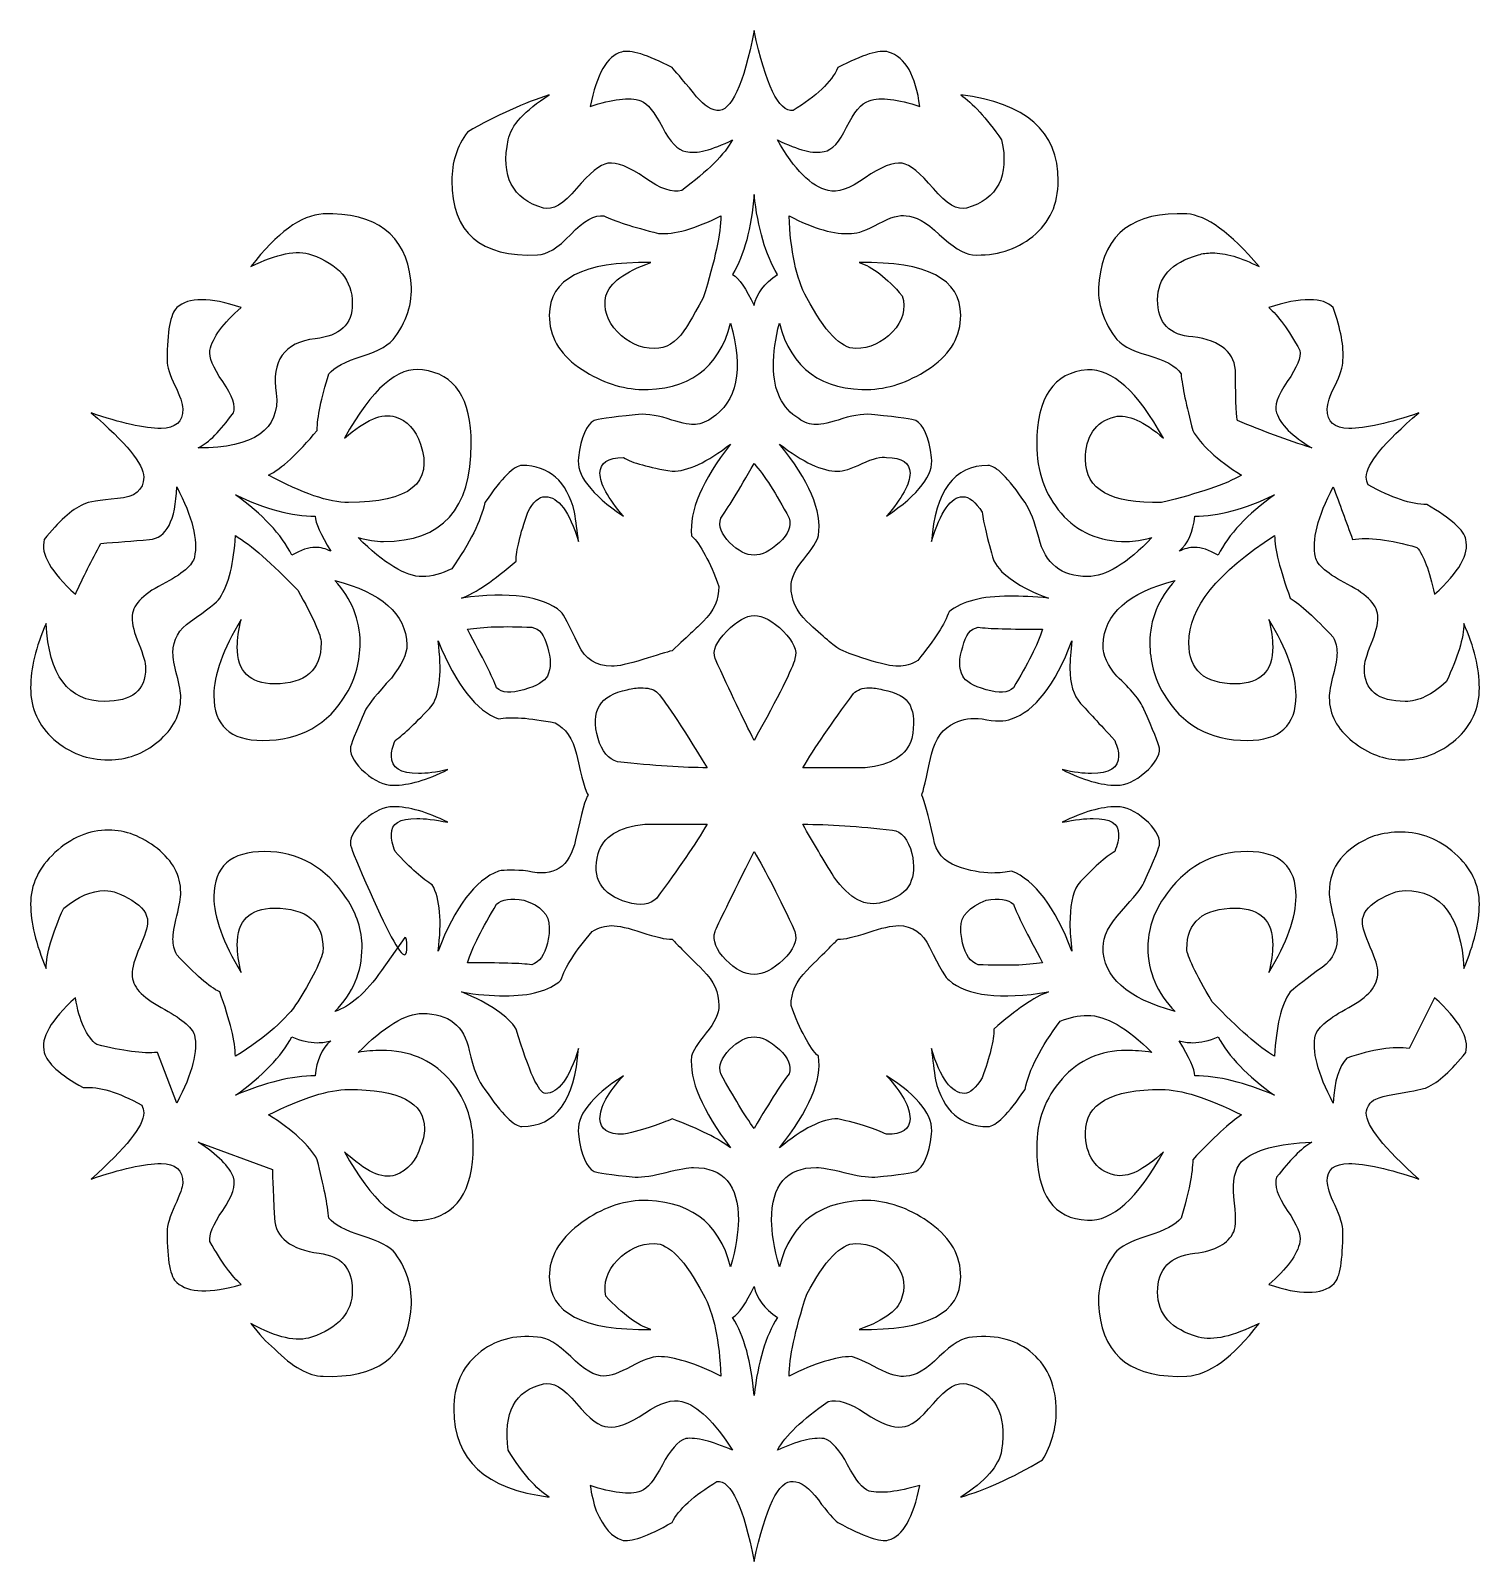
# Model space of a CAD drawing. Header units: centimetres. Extents: x -10 to 10.2, y -10.9 to 10.5.
import ezdxf

# ---------------------------------------------------------------- set-up
doc = ezdxf.new("R2010")
doc.units = ezdxf.units.CM
doc.header["$MEASUREMENT"] = 0
doc.layers.add('Camada 1', color=7, linetype='Continuous')

msp = doc.modelspace()

# ---------------------------------------------------------------- linework, layer by layer
at = {"layer": 'Camada 1'}
for points, knots in [([(-0.63069, -2.62154), (-0.88535, -2.36688), (-1.03087, -2.22136), (-1.06725, -2.18498), (-1.06725, -2.18498), (-1.15821, -2.18498), (-1.29918, -2.15315), (-1.49016, -2.08949), (-1.49016, -2.08949), (-1.68114, -2.02583), (-1.82171, -1.994), (-1.91267, -1.994), (-1.91267, -1.994), (-2.00363, -1.994), (-2.09415, -2.02128), (-2.18511, -2.07586), (-2.18511, -2.07586), (-2.42159, -2.34872), (-2.56712, -2.57608), (-2.62167, -2.75759), (-2.62167, -2.75759), (-2.78539, -2.90311), (-3.04873, -2.97587), (-3.41211, -2.97587), (-3.41211, -2.97587), (-3.59401, -2.97587), (-3.79412, -2.95767), (-4.0124, -2.92129), (-4.0124, -2.92129), (-3.61222, -3.08501), (-3.35798, -3.25781), (-3.24884, -3.43929), (-3.24884, -3.43929), (-3.06694, -4.03958), (-2.93052, -4.3393), (-2.83956, -4.3393), (-2.83956, -4.3393), (-2.65808, -4.3393), (-2.50346, -4.13052), (-2.37612, -3.71216), (-2.37612, -3.71216), (-2.4307, -4.43976), (-2.69444, -4.80314), (-3.16699, -4.80314), (-3.16699, -4.80314), (-3.27613, -4.80314), (-3.44893, -4.63034), (-3.68499, -4.28472), (-3.68499, -4.28472), (-3.77595, -4.176), (-3.84871, -3.9941), (-3.90327, -3.73944), (-3.90327, -3.73944), (-3.97603, -3.39424), (-4.19431, -3.22144), (-4.55769, -3.22144), (-4.55769, -3.22144), (-4.79417, -3.22144), (-5.09389, -3.40334), (-5.4577, -3.76672), (-5.4577, -3.76672), (-5.34856, -3.74852), (-5.23942, -3.73944), (-5.13028, -3.73944), (-5.13028, -3.73944), (-4.7487, -3.73944), (-4.43988, -3.86678), (-4.20342, -4.12145), (-4.20342, -4.12145), (-3.96696, -4.37612), (-3.84872, -4.69403), (-3.84872, -5.07562), (-3.84872, -5.07562), (-3.84872, -5.71229), (-4.0852, -6.05746), (-4.55772, -6.11205), (-4.55772, -6.11205), (-4.90335, -6.16663), (-5.26672, -5.84871), (-5.64831, -5.15749), (-5.64831, -5.15749), (-5.35769, -5.43035), (-5.12121, -5.5395), (-4.93931, -5.48491), (-4.93931, -5.48491), (-4.75783, -5.41215), (-4.63959, -5.27573), (-4.58501, -5.07563), (-4.58501, -5.07563), (-4.54863, -5.00287), (-4.53043, -4.92143), (-4.53043, -4.83047), (-4.53043, -4.83047), (-4.53043, -4.46667), (-4.88513, -4.28477), (-5.59374, -4.28477), (-5.59374, -4.28477), (-5.8666, -4.28477), (-6.23948, -4.40301), (-6.71203, -4.63947), (-6.71203, -4.63947), (-6.36683, -4.85775), (-6.13945, -5.06653), (-6.0303, -5.26661), (-6.0303, -5.26661), (-5.93934, -5.63041), (-5.88478, -5.90285), (-5.86658, -6.08475), (-5.86658, -6.08475), (-5.79382, -6.17571), (-5.63962, -6.25755), (-5.40314, -6.33031), (-5.40314, -6.33031), (-5.16666, -6.40307), (-5.01206, -6.48451), (-4.9393, -6.57547), (-4.9393, -6.57547), (-4.75782, -6.83013), (-4.68506, -7.103), (-4.72144, -7.39361), (-4.72144, -7.39361), (-4.7942, -8.03028), (-5.20348, -8.33), (-5.94845, -8.29362), (-5.94845, -8.29362), (-6.14855, -8.29362), (-6.37591, -8.16628), (-6.63018, -7.91161), (-6.63018, -7.91161), (-6.73932, -7.82107), (-6.84846, -7.70283), (-6.9576, -7.55731), (-6.9576, -7.55731), (-6.5938, -7.75741), (-6.31225, -7.82107), (-6.11218, -7.74831), (-6.11218, -7.74831), (-5.7306, -7.62097), (-5.5396, -7.40268), (-5.5396, -7.09347), (-5.5396, -7.09347), (-5.5396, -6.78465), (-5.69422, -6.61185), (-6.00304, -6.57547), (-6.00304, -6.57547), (-6.40322, -6.52089), (-6.61201, -6.35761), (-6.63018, -6.08475), (-6.63018, -6.08475), (-6.64838, -5.64861), (-6.65746, -5.42123), (-6.65746, -5.40302), (-6.65746, -5.40302), (-6.65746, -5.40302), (-7.69385, -5.021), (-7.69385, -5.021), (-7.69385, -5.021), (-7.42099, -5.2029), (-7.25729, -5.36663), (-7.2027, -5.51215), (-7.2027, -5.51215), (-7.16632, -5.62129), (-7.21635, -5.77549), (-7.35277, -5.97559), (-7.35277, -5.97559), (-7.48919, -6.17569), (-7.54832, -6.32122), (-7.53012, -6.41173), (-7.53012, -6.41173), (-7.3664, -6.70277), (-7.22087, -6.90288), (-7.09356, -7.01202), (-7.09356, -7.01202), (-7.53012, -7.13936), (-7.83027, -7.13026), (-7.99357, -6.98474), (-7.99357, -6.98474), (-8.08453, -6.91198), (-8.12999, -6.67592), (-8.12999, -6.27574), (-8.12999, -6.27574), (-8.12999, -6.18478), (-8.09361, -6.06201), (-8.02085, -5.90739), (-8.02085, -5.90739), (-7.94809, -5.75277), (-7.91171, -5.6486), (-7.91171, -5.59402), (-7.91171, -5.59402), (-7.91171, -5.41212), (-8.01175, -5.32116), (-8.21185, -5.32116), (-8.21185, -5.32116), (-8.44833, -5.32116), (-8.77533, -5.39392), (-9.19369, -5.53944), (-9.19369, -5.53944), (-8.70297, -5.10288), (-8.45741, -4.79406), (-8.45741, -4.61215), (-8.45741, -4.61215), (-8.45741, -4.57577), (-8.46651, -4.53939), (-8.48469, -4.50301), (-8.48469, -4.50301), (-8.81211, -4.32111), (-9.08455, -4.23925), (-9.30241, -4.25745), (-9.30241, -4.25745), (-9.62983, -4.07597), (-9.81173, -3.91225), (-9.84811, -3.76673), (-9.84811, -3.76673), (-9.90269, -3.56663), (-9.75715, -3.31239), (-9.41155, -3.00317), (-9.41155, -3.00317), (-9.35697, -3.33059), (-9.25735, -3.54845), (-9.11183, -3.65759), (-9.11183, -3.65759), (-8.74803, -3.74855), (-8.46648, -3.78493), (-8.26641, -3.76673), (-8.26641, -3.76673), (-8.26641, -3.76673), (-7.99355, -4.47573), (-7.99355, -4.47573), (-7.99355, -4.47573), (-7.77569, -4.05777), (-7.69383, -3.73945), (-7.74839, -3.52117), (-7.74839, -3.52117), (-7.78477, -3.41245), (-7.93897, -3.28511), (-8.21183, -3.13959), (-8.21183, -3.13959), (-8.48469, -2.99407), (-8.62069, -2.83987), (-8.62069, -2.67615), (-8.62069, -2.67615), (-8.62069, -2.58519), (-8.58473, -2.45787), (-8.51197, -2.29414), (-8.51197, -2.29414), (-8.43921, -2.13041), (-8.40283, -2.0126), (-8.40283, -1.93984), (-8.40283, -1.93984), (-8.40283, -1.8307), (-8.47559, -1.73066), (-8.62111, -1.6397), (-8.62111, -1.6397), (-8.76663, -1.54874), (-8.89355, -1.50328), (-9.00269, -1.50328), (-9.00269, -1.50328), (-9.18459, -1.50328), (-9.37517, -1.58514), (-9.57527, -1.74884), (-9.57527, -1.74884), (-9.73899, -2.11264), (-9.82083, -2.39419), (-9.82083, -2.59426), (-9.82083, -2.59426), (-9.96635, -2.24863), (-10.03869, -1.94891), (-10.03869, -1.69425), (-10.03869, -1.69425), (-10.03869, -1.42139), (-9.92542, -1.1808), (-9.69804, -0.97159), (-9.69804, -0.97159), (-9.47066, -0.76238), (-9.22097, -0.65782), (-8.9481, -0.65782), (-8.9481, -0.65782), (-8.71162, -0.65782), (-8.48466, -0.74423), (-8.26637, -0.91703), (-8.26637, -0.91703), (-8.04808, -1.08983), (-7.93895, -1.29448), (-7.93895, -1.53055), (-7.93895, -1.53055), (-7.93895, -1.60331), (-7.95715, -1.71245), (-7.99353, -1.85797), (-7.99353, -1.85797), (-8.02991, -2.00349), (-8.04811, -2.11221), (-8.04811, -2.18497), (-8.04811, -2.18497), (-8.04811, -2.25773), (-8.02991, -2.33049), (-7.99353, -2.40325), (-7.99353, -2.40325), (-7.73929, -2.67611), (-7.53919, -2.84849), (-7.39367, -2.92125), (-7.39367, -2.92125), (-7.24815, -3.32143), (-7.17539, -3.62115), (-7.17539, -3.82126), (-7.17539, -3.82126), (-6.73925, -3.54882), (-6.44861, -3.29416), (-6.30309, -3.0577), (-6.30309, -3.0577), (-6.06661, -2.67612), (-5.94839, -2.43056), (-5.94839, -2.32142), (-5.94839, -2.32142), (-5.94839, -1.93984), (-6.17577, -1.74884), (-6.63012, -1.74884), (-6.63012, -1.74884), (-6.97575, -1.74884), (-7.14812, -1.92164), (-7.14812, -2.26684), (-7.14812, -2.26684), (-7.14812, -2.37598), (-7.12992, -2.50332), (-7.09354, -2.64885), (-7.09354, -2.64885), (-7.34822, -2.23046), (-7.47556, -1.87616), (-7.47556, -1.58512), (-7.47556, -1.58512), (-7.47556, -1.16716), (-7.2395, -0.95798), (-6.76656, -0.95798), (-6.76656, -0.95798), (-6.29404, -0.95798), (-5.91204, -1.17626), (-5.62099, -1.6124), (-5.62099, -1.6124), (-5.47589, -1.83068), (-5.40313, -2.05806), (-5.40313, -2.29413), (-5.40313, -2.29413), (-5.40313, -2.63976), (-5.53047, -2.93948), (-5.78471, -3.19414), (-5.78471, -3.19414), (-5.56685, -3.12138), (-5.34857, -2.9308), (-5.13029, -2.62156), (-5.13029, -2.62156), (-5.13029, -2.62156), (-4.80329, -2.15772), (-4.80329, -2.15772), (-4.80329, -2.15772), (-4.78509, -2.15772), (-4.77601, -2.2032), (-4.77601, -2.29414), (-4.77601, -2.29414), (-4.77601, -2.34872), (-4.78511, -2.3851), (-4.80329, -2.40328), (-4.80329, -2.40328), (-4.87605, -2.40328), (-5.05753, -2.06718), (-5.34857, -1.39413), (-5.34857, -1.39413), (-5.49409, -1.06713), (-5.56685, -0.88523), (-5.56685, -0.84885), (-5.56685, -0.84885), (-5.56685, -0.73971), (-5.49864, -0.62644), (-5.36222, -0.5082), (-5.36222, -0.5082), (-5.2258, -0.38996), (-5.09391, -0.33085), (-4.96659, -0.33085), (-4.96659, -0.33085), (-4.74873, -0.33085), (-4.49407, -0.40361), (-4.20303, -0.54871), (-4.20303, -0.54871), (-4.38493, -0.51275), (-4.53045, -0.49455), (-4.63959, -0.49455), (-4.63959, -0.49455), (-4.87607, -0.49455), (-4.99389, -0.56731), (-4.99389, -0.71241), (-4.99389, -0.71241), (-4.99389, -0.78517), (-4.97569, -0.86703), (-4.93931, -0.95797), (-4.93931, -0.95797), (-4.72145, -1.19445), (-4.54863, -1.34865), (-4.42131, -1.42141), (-4.42131, -1.42141), (-4.31217, -1.62151), (-4.28489, -1.93073), (-4.33945, -2.3487), (-4.33945, -2.3487), (-4.10339, -1.73066), (-3.82145, -1.35815), (-3.49403, -1.23084), (-3.49403, -1.23084), (-3.40349, -1.21264), (-3.26707, -1.21264), (-3.08517, -1.23084), (-3.08517, -1.23084), (-2.72179, -1.3218), (-2.49896, -1.17626), (-2.4171, -0.79428), (-2.4171, -0.79428), (-2.33524, -0.4127), (-2.27613, -0.20352), (-2.23975, -0.16714), (-2.23975, -0.16714), (-2.27613, -0.13076), (-2.33071, 0.05985), (-2.40347, 0.40544), (-2.40347, 0.40544), (-2.45805, 0.62372), (-2.55809, 0.76924), (-2.70319, 0.842), (-2.70319, 0.842), (-3.06699, 0.91434), (-3.33076, 0.93254), (-3.49406, 0.89658), (-3.49406, 0.89658), (-3.80331, 1.0053), (-4.08525, 1.3687), (-4.33948, 1.98717), (-4.33948, 1.98717), (-4.2849, 1.56878), (-4.3122, 1.26906), (-4.42134, 1.08716), (-4.42134, 1.08716), (-4.63962, 0.85068), (-4.81242, 0.6874), (-4.93934, 0.59644), (-4.93934, 0.59644), (-4.97572, 0.50548), (-4.99392, 0.43272), (-4.99392, 0.37816), (-4.99392, 0.37816), (-4.99392, 0.21444), (-4.867, 0.133), (-4.61234, 0.133), (-4.61234, 0.133), (-4.5032, 0.133), (-4.36678, 0.1512), (-4.20306, 0.18758), (-4.20306, 0.18758), (-4.4941, 0.04206), (-4.74876, -0.0307), (-4.96662, -0.0307), (-4.96662, -0.0307), (-5.09396, -0.0307), (-5.22583, 0.02801), (-5.36225, 0.14625), (-5.36225, 0.14625), (-5.49867, 0.26449), (-5.56688, 0.37818), (-5.56688, 0.48732), (-5.56688, 0.48732), (-5.56688, 0.5237), (-5.49412, 0.70518), (-5.3486, 1.0326), (-5.3486, 1.0326), (-5.31222, 1.10536), (-5.19398, 1.25088), (-4.9939, 1.46916), (-4.9939, 1.46916), (-4.8488, 1.65064), (-4.77604, 1.80526), (-4.77604, 1.9326), (-4.77604, 1.9326), (-4.79424, 2.36874), (-5.13074, 2.66888), (-5.78476, 2.83261), (-5.78476, 2.83261), (-5.5487, 2.57795), (-5.43046, 2.28691), (-5.43046, 1.95991), (-5.43046, 1.95991), (-5.43046, 1.70525), (-5.49412, 1.46919), (-5.62104, 1.25091), (-5.62104, 1.25091), (-5.8757, 0.81435), (-6.26678, 0.59649), (-6.79389, 0.59649), (-6.79389, 0.59649), (-7.24866, 0.59649), (-7.47562, 0.80527), (-7.47562, 1.22363), (-7.47562, 1.22363), (-7.47562, 1.51467), (-7.34828, 1.86898), (-7.09361, 2.28733), (-7.09361, 2.28733), (-7.12999, 2.14181), (-7.14819, 2.01447), (-7.14819, 1.90532), (-7.14819, 1.90532), (-7.14819, 1.55969), (-6.97579, 1.38732), (-6.63019, 1.38732), (-6.63019, 1.38732), (-6.19405, 1.38732), (-5.97577, 1.5779), (-5.97577, 1.9599), (-5.97577, 1.9599), (-5.97577, 2.06904), (-6.08491, 2.3142), (-6.30319, 2.69618), (-6.30319, 2.69618), (-6.66699, 3.07776), (-6.95761, 3.33242), (-7.17549, 3.45974), (-7.17549, 3.45974), (-7.19369, 3.07773), (-7.26645, 2.78712), (-7.39377, 2.58704), (-7.39377, 2.58704), (-7.43015, 2.53246), (-7.56657, 2.42332), (-7.80263, 2.26004), (-7.80263, 2.26004), (-7.96635, 2.1509), (-8.04819, 2.00538), (-8.04819, 1.82348), (-8.04819, 1.82348), (-8.04819, 1.75072), (-8.02999, 1.64613), (-7.99361, 1.50971), (-7.99361, 1.50971), (-7.95723, 1.37329), (-7.93903, 1.2691), (-7.93903, 1.19634), (-7.93903, 1.19634), (-7.93903, 0.95986), (-8.04362, 0.75565), (-8.2528, 0.58282), (-8.2528, 0.58282), (-8.46198, 0.40999), (-8.69349, 0.32361), (-8.94815, 0.32361), (-8.94815, 0.32361), (-9.23919, 0.32361), (-9.49343, 0.4191), (-9.71171, 0.6101), (-9.71171, 0.6101), (-9.92999, 0.8011), (-10.03871, 1.04171), (-10.03871, 1.33276), (-10.03871, 1.33276), (-10.03871, 1.6052), (-9.96637, 1.90534), (-9.82085, 2.23277), (-9.82085, 2.23277), (-9.78447, 1.50517), (-9.51203, 1.14179), (-9.00271, 1.14179), (-9.00271, 1.14179), (-8.62113, 1.14179), (-8.43013, 1.29641), (-8.43013, 1.60563), (-8.43013, 1.60563), (-8.43013, 1.67797), (-8.46196, 1.79166), (-8.52562, 1.94628), (-8.52562, 1.94628), (-8.58928, 2.1009), (-8.62071, 2.22367), (-8.62071, 2.31463), (-8.62071, 2.31463), (-8.62071, 2.47793), (-8.48014, 2.63255), (-8.1982, 2.77807), (-8.1982, 2.77807), (-7.91626, 2.92359), (-7.76659, 3.05051), (-7.74841, 3.15965), (-7.74841, 3.15965), (-7.69383, 3.39613), (-7.77569, 3.72313), (-7.99357, 4.14149), (-7.99357, 4.14149), (-8.01177, 3.66855), (-8.13909, 3.42338), (-8.37558, 3.40521), (-8.37558, 3.40521), (-8.61207, 3.38704), (-8.83902, 3.36883), (-9.05731, 3.35063), (-9.05731, 3.35063), (-9.18459, 3.11415), (-9.30241, 2.87808), (-9.41155, 2.6416), (-9.41155, 2.6416), (-9.75718, 2.95085), (-9.9027, 3.20508), (-9.84811, 3.40516), (-9.84811, 3.40516), (-9.64801, 3.65982), (-9.4661, 3.82312), (-9.30241, 3.89588), (-9.30241, 3.89588), (-9.23007, 3.93226), (-9.07132, 3.95954), (-8.82574, 3.97774), (-8.82574, 3.97774), (-8.58016, 3.99594), (-8.45739, 4.09598), (-8.45739, 4.27788), (-8.45739, 4.27788), (-8.45739, 4.45978), (-8.70297, 4.75951), (-9.19369, 5.1779), (-9.19369, 5.1779), (-8.7753, 5.03238), (-8.44831, 4.95962), (-8.21185, 4.95962), (-8.21185, 4.95962), (-8.01175, 4.95962), (-7.91171, 5.05058), (-7.91171, 5.23248), (-7.91171, 5.23248), (-7.91171, 5.30482), (-7.94809, 5.41396), (-8.02085, 5.55948), (-8.02085, 5.55948), (-8.09361, 5.705), (-8.12999, 5.82324), (-8.12999, 5.91418), (-8.12999, 5.91418), (-8.12999, 6.31394), (-8.08451, 6.55953), (-7.99357, 6.65046), (-7.99357, 6.65046), (-7.83027, 6.79556), (-7.53013, 6.79556), (-7.09356, 6.65046), (-7.09356, 6.65046), (-7.34822, 6.43218), (-7.49374, 6.23207), (-7.53012, 6.05017), (-7.53012, 6.05017), (-7.54832, 5.95921), (-7.48919, 5.81411), (-7.35277, 5.61403), (-7.35277, 5.61403), (-7.21635, 5.41395), (-7.16632, 5.2684), (-7.2027, 5.17789), (-7.2027, 5.17789), (-7.3846, 4.92323), (-7.54833, 4.7595), (-7.69385, 4.68674), (-7.69385, 4.68674), (-6.91209, 4.68674), (-6.54828, 4.94098), (-6.60287, 5.4503), (-6.60287, 5.4503), (-6.67563, 5.90464), (-6.49415, 6.1593), (-6.05759, 6.21386), (-6.05759, 6.21386), (-5.71239, 6.25024), (-5.53959, 6.41396), (-5.53959, 6.70501), (-5.53959, 6.70501), (-5.53959, 7.03201), (-5.73059, 7.25939), (-6.11217, 7.38674), (-6.11217, 7.38674), (-6.31227, 7.45908), (-6.59379, 7.40452), (-6.95759, 7.22302), (-6.95759, 7.22302), (-6.59379, 7.69554), (-6.25769, 7.94113), (-5.94844, 7.9593), (-5.94844, 7.9593), (-5.20348, 7.9775), (-4.7942, 7.66826), (-4.72143, 7.03201), (-4.72143, 7.03201), (-4.68505, 6.75915), (-4.75781, 6.49581), (-4.93929, 6.24114), (-4.93929, 6.24114), (-5.01205, 6.132), (-5.16667, 6.04104), (-5.40313, 5.96828), (-5.40313, 5.96828), (-5.63959, 5.89552), (-5.79381, 5.81408), (-5.86657, 5.72312), (-5.86657, 5.72312), (-5.97571, 5.37749), (-6.03029, 5.11415), (-6.03029, 4.93225), (-6.03029, 4.93225), (-6.30315, 4.60483), (-6.53011, 4.39605), (-6.71202, 4.30511), (-6.71202, 4.30511), (-6.2395, 4.05045), (-5.8666, 3.9231), (-5.59373, 3.9231), (-5.59373, 3.9231), (-4.73963, 3.9231), (-4.4031, 4.19554), (-4.58501, 4.74124), (-4.58501, 4.74124), (-4.65777, 4.94134), (-4.77601, 5.06866), (-4.93931, 5.12325), (-4.93931, 5.12325), (-5.12121, 5.17783), (-5.3577, 5.07777), (-5.64831, 4.82311), (-5.64831, 4.82311), (-5.26673, 5.51391), (-4.90335, 5.83226), (-4.55772, 5.77767), (-4.55772, 5.77767), (-4.10338, 5.72309), (-3.87599, 5.37749), (-3.87599, 4.74124), (-3.87599, 4.74124), (-3.87599, 3.83216), (-4.28527, 3.37782), (-5.103, 3.37782), (-5.103, 3.37782), (-5.21214, 3.37782), (-5.33038, 3.39602), (-5.4577, 3.4324), (-5.4577, 3.4324), (-5.0939, 3.0686), (-4.79418, 2.88712), (-4.55769, 2.88712), (-4.55769, 2.88712), (-4.43035, 2.88712), (-4.29393, 2.9235), (-4.14841, 2.99626), (-4.14841, 2.99626), (-3.89417, 3.35964), (-3.73955, 3.66846), (-3.68497, 3.92312), (-3.68497, 3.92312), (-3.44891, 4.26875), (-3.27611, 4.44154), (-3.16697, 4.44154), (-3.16697, 4.44154), (-2.78539, 4.44154), (-2.53983, 4.22326), (-2.43069, 3.78712), (-2.43069, 3.78712), (-2.41249, 3.65978), (-2.39431, 3.52336), (-2.37611, 3.37784), (-2.37611, 3.37784), (-2.50345, 3.7958), (-2.65805, 4.00498), (-2.83955, 4.00498), (-2.83955, 4.00498), (-2.93051, 4.00498), (-3.01235, 3.93222), (-3.08511, 3.78712), (-3.08511, 3.78712), (-3.19425, 3.47787), (-3.24883, 3.25052), (-3.24883, 3.10539), (-3.24883, 3.10539), (-3.55808, 2.83253), (-3.81231, 2.65973), (-4.01239, 2.58697), (-4.01239, 2.58697), (-3.33977, 2.67793), (-2.87632, 2.61425), (-2.62166, 2.39597), (-2.62166, 2.39597), (-2.58528, 2.35959), (-2.50342, 2.20539), (-2.3761, 1.93253), (-2.3761, 1.93253), (-2.28514, 1.73243), (-2.13094, 1.63281), (-1.91266, 1.63281), (-1.91266, 1.63281), (-1.8217, 1.63281), (-1.6766, 1.66424), (-1.47652, 1.7279), (-1.47652, 1.7279), (-1.27644, 1.79156), (-1.14, 1.83249), (-1.06724, 1.85069), (-1.06724, 1.85069), (-0.83076, 2.06897), (-0.68523, 2.20539), (-0.63068, 2.25997), (-0.63068, 2.25997), (-0.48558, 2.40507), (-0.41282, 2.56879), (-0.41282, 2.75069), (-0.41282, 2.75069), (-0.54016, 3.09589), (-0.66706, 3.33235), (-0.7944, 3.45969), (-0.7944, 3.45969), (-0.83078, 3.80489), (-0.6493, 4.23196), (-0.24912, 4.74128), (-0.24912, 4.74128), (-0.57654, 4.48662), (-0.84898, 4.3597), (-1.06726, 4.3597), (-1.06726, 4.3597), (-1.39468, 4.41428), (-1.62164, 4.47794), (-1.74899, 4.5507), (-1.74899, 4.5507), (-1.96727, 4.5507), (-2.07599, 4.47794), (-2.07599, 4.33242), (-2.07599, 4.33242), (-2.07599, 4.1869), (-1.96727, 3.98679), (-1.74899, 3.73256), (-1.74899, 3.73256), (-2.20376, 4.04138), (-2.41251, 4.31422), (-2.37613, 4.5507), (-2.37613, 4.5507), (-2.33975, 4.84132), (-2.26699, 5.01414), (-2.15785, 5.0687), (-2.15785, 5.0687), (-2.12147, 5.0869), (-1.93089, 5.11418), (-1.58527, 5.15056), (-1.58527, 5.15056), (-1.45793, 5.16876), (-1.30828, 5.15056), (-1.13548, 5.09598), (-1.13548, 5.09598), (-0.96268, 5.0414), (-0.83989, 5.01412), (-0.76713, 5.01412), (-0.76713, 5.01412), (-0.69437, 5.01412), (-0.61251, 5.0414), (-0.52157, 5.09598), (-0.52157, 5.09598), (-0.15819, 5.33204), (-0.06723, 5.77728), (-0.24913, 6.43213), (-0.24913, 6.43213), (-0.41285, 5.79546), (-0.84032, 5.48667), (-1.53072, 5.50484), (-1.53072, 5.50484), (-1.82176, 5.52304), (-2.1033, 5.62721), (-2.37614, 5.81821), (-2.37614, 5.81821), (-2.64898, 6.00921), (-2.785, 6.25022), (-2.785, 6.54126), (-2.785, 6.54126), (-2.785, 7.05016), (-2.31248, 7.29575), (-1.36699, 7.27754), (-1.36699, 7.27754), (-1.73079, 7.1502), (-1.93997, 6.9956), (-1.99413, 6.8137), (-1.99413, 6.8137), (-2.03051, 6.6318), (-1.97635, 6.46395), (-1.83083, 6.30932), (-1.83083, 6.30932), (-1.68531, 6.15469), (-1.51251, 6.07739), (-1.31241, 6.07739), (-1.31241, 6.07739), (-1.14911, 6.07739), (-1.01269, 6.15925), (-0.90355, 6.32295), (-0.90355, 6.32295), (-0.88535, 6.34115), (-0.79441, 6.49535), (-0.63069, 6.78639), (-0.63069, 6.78639), (-0.46739, 7.31349), (-0.38553, 7.69547), (-0.38553, 7.93196), (-0.38553, 7.93196), (-0.74933, 7.75006), (-1.03995, 7.6682), (-1.25783, 7.6864), (-1.25783, 7.6864), (-1.62163, 7.77736), (-1.87629, 7.8592), (-2.02139, 7.93196), (-2.02139, 7.93196), (-2.14873, 7.95016), (-2.30333, 7.86375), (-2.48523, 7.67275), (-2.48523, 7.67275), (-2.66713, 7.48175), (-2.82133, 7.38666), (-2.94867, 7.38666), (-2.94867, 7.38666), (-3.74861, 7.35028), (-4.1484, 7.69548), (-4.1484, 8.42266), (-4.1484, 8.42266), (-4.1484, 8.67732), (-4.07606, 8.90428), (-3.93054, 9.10439), (-3.93054, 9.10439), (-3.51258, 9.34087), (-3.1306, 9.51367), (-2.78497, 9.62281), (-2.78497, 9.62281), (-3.1306, 9.40453), (-3.32157, 9.19535), (-3.35795, 8.99524), (-3.35795, 8.99524), (-3.46709, 8.48592), (-3.30337, 8.16799), (-2.8668, 8.04107), (-2.8668, 8.04107), (-2.73988, 8.00469), (-2.58526, 8.09523), (-2.40336, 8.31351), (-2.40336, 8.31351), (-2.22146, 8.53179), (-2.07594, 8.65003), (-1.9668, 8.66821), (-1.9668, 8.66821), (-1.83988, 8.68641), (-1.66748, 8.61818), (-1.4492, 8.46358), (-1.4492, 8.46358), (-1.23092, 8.30898), (-1.05812, 8.24985), (-0.93078, 8.28623), (-0.93078, 8.28623), (-0.5674, 8.55909), (-0.33092, 8.79513), (-0.22178, 8.99523), (-0.22178, 8.99523), (-0.51282, 8.84971), (-0.73068, 8.79555), (-0.8762, 8.83193), (-0.8762, 8.83193), (-0.98534, 8.85013), (-1.09448, 8.9634), (-1.20362, 9.17258), (-1.20362, 9.17258), (-1.31276, 9.38176), (-1.4124, 9.50455), (-1.50334, 9.54093), (-1.50334, 9.54093), (-1.66706, 9.59551), (-1.90352, 9.56821), (-2.21234, 9.45907), (-2.21234, 9.45907), (-2.12138, 9.91341), (-1.97628, 10.16807), (-1.7762, 10.22263), (-1.7762, 10.22263), (-1.64886, 10.25901), (-1.41282, 10.18625), (-1.0672, 10.00435), (-1.0672, 10.00435), (-1.03082, 9.96797), (-0.93078, 9.84973), (-0.76706, 9.65005), (-0.76706, 9.65005), (-0.65792, 9.50453), (-0.5492, 9.42267), (-0.44006, 9.40449), (-0.44006, 9.40449), (-0.23996, 9.38629), (-0.06716, 9.75879), (0.07836, 10.52235), (0.07836, 10.52235), (0.24166, 9.75879), (0.42356, 9.38628), (0.62364, 9.40449), (0.62364, 9.40449), (0.95064, 9.60417), (1.15984, 9.80425), (1.25078, 10.00435), (1.25078, 10.00435), (1.59598, 10.18625), (1.83244, 10.25901), (1.95978, 10.22263), (1.95978, 10.22263), (2.19626, 10.14987), (2.34179, 9.89521), (2.39634, 9.45907), (2.39634, 9.45907), (2.08709, 9.56821), (1.85064, 9.59549), (1.68691, 9.54093), (1.68691, 9.54093), (1.57777, 9.50455), (1.47358, 9.38176), (1.37354, 9.17258), (1.37354, 9.17258), (1.2735, 8.9634), (1.16891, 8.85011), (1.05977, 8.83193), (1.05977, 8.83193), (0.91425, 8.79555), (0.69639, 8.84971), (0.40535, 8.99523), (0.40535, 8.99523), (0.64183, 8.57684), (0.87787, 8.34081), (1.11435, 8.28623), (1.11435, 8.28623), (1.24169, 8.24985), (1.41407, 8.30896), (1.63235, 8.46358), (1.63235, 8.46358), (1.85063, 8.6182), (2.02343, 8.68641), (2.15077, 8.66821), (2.15077, 8.66821), (2.25991, 8.65001), (2.40501, 8.53179), (2.58691, 8.31351), (2.58691, 8.31351), (2.76881, 8.09523), (2.92343, 8.00469), (3.05075, 8.04107), (3.05075, 8.04107), (3.48689, 8.16799), (3.65061, 8.48591), (3.54147, 8.99524), (3.54147, 8.99524), (3.32319, 9.30449), (3.13219, 9.51366), (2.96889, 9.62281), (2.96889, 9.62281), (3.87758, 9.51367), (4.33231, 9.11349), (4.33231, 8.42269), (4.33231, 8.42269), (4.33231, 8.09527), (4.21407, 7.83648), (3.97761, 7.64548), (3.97761, 7.64548), (3.74115, 7.45448), (3.45961, 7.36849), (3.13219, 7.38669), (3.13219, 7.38669), (3.00485, 7.40489), (2.85065, 7.49996), (2.66875, 7.67278), (2.66875, 7.67278), (2.48685, 7.8456), (2.33265, 7.93199), (2.20531, 7.93199), (2.20531, 7.93199), (2.11435, 7.95019), (1.98703, 7.91379), (1.8233, 7.82285), (1.8233, 7.82285), (1.65957, 7.73191), (1.53268, 7.68643), (1.44172, 7.68643), (1.44172, 7.68643), (1.20524, 7.66823), (0.91419, 7.75009), (0.56902, 7.93199), (0.56902, 7.93199), (0.58722, 7.44084), (0.66906, 7.05929), (0.81458, 6.78642), (0.81458, 6.78642), (1.06882, 6.31348), (1.2962, 6.07742), (1.49631, 6.07742), (1.49631, 6.07742), (1.69599, 6.07742), (1.86879, 6.15473), (2.01431, 6.30935), (2.01431, 6.30935), (2.15983, 6.46397), (2.20531, 6.63182), (2.15073, 6.81373), (2.15073, 6.81373), (1.93245, 7.06839), (1.73234, 7.22301), (1.55087, 7.27757), (1.55087, 7.27757), (2.49594, 7.29577), (2.96888, 7.05019), (2.96888, 6.54129), (2.96888, 6.54129), (2.96888, 6.25025), (2.83246, 6.00924), (2.5596, 5.81824), (2.5596, 5.81824), (2.28674, 5.62724), (2.00522, 5.52307), (1.71418, 5.50487), (1.71418, 5.50487), (1.02338, 5.48667), (0.59632, 5.79549), (0.43259, 6.43216), (0.43259, 6.43216), (0.37801, 6.21388), (0.35073, 6.01377), (0.35073, 5.8323), (0.35073, 5.8323), (0.35073, 5.48667), (0.46897, 5.24111), (0.70543, 5.09602), (0.70543, 5.09602), (0.77819, 5.04144), (0.85963, 5.01416), (0.95059, 5.01416), (0.95059, 5.01416), (1.02335, 5.01416), (1.14614, 5.04144), (1.31894, 5.09602), (1.31894, 5.09602), (1.49174, 5.1506), (1.64141, 5.16878), (1.76873, 5.1506), (1.76873, 5.1506), (2.11436, 5.11422), (2.30533, 5.08694), (2.34171, 5.06874), (2.34171, 5.06874), (2.45043, 5.01416), (2.52319, 4.84136), (2.55957, 4.55074), (2.55957, 4.55074), (2.59595, 4.31426), (2.38677, 4.04142), (1.93243, 3.7326), (1.93243, 3.7326), (2.15071, 3.98684), (2.25985, 4.18694), (2.25985, 4.33246), (2.25985, 4.33246), (2.25985, 4.47798), (2.15071, 4.55074), (1.93243, 4.55074), (1.93243, 4.55074), (1.85967, 4.56852), (1.74598, 4.54124), (1.59136, 4.46848), (1.59136, 4.46848), (1.43674, 4.39572), (1.32347, 4.35976), (1.25071, 4.35976), (1.25071, 4.35976), (1.03243, 4.35976), (0.75999, 4.48668), (0.43257, 4.74134), (0.43257, 4.74134), (0.85053, 4.23202), (1.03243, 3.80495), (0.97785, 3.45975), (0.97785, 3.45975), (0.95965, 3.38699), (0.89144, 3.27785), (0.77322, 3.13233), (0.77322, 3.13233), (0.655, 2.98681), (0.59627, 2.85989), (0.59627, 2.75075), (0.59627, 2.75075), (0.59627, 2.56885), (0.66903, 2.40512), (0.81455, 2.26003), (0.81455, 2.26003), (1.05061, 2.04175), (1.20068, 1.9144), (1.26434, 1.87802), (1.26434, 1.87802), (1.328, 1.84164), (1.45947, 1.79161), (1.65957, 1.72795), (1.65957, 1.72795), (1.85967, 1.66429), (2.0052, 1.63286), (2.09613, 1.63286), (2.09613, 1.63286), (2.18706, 1.63286), (2.27803, 1.65974), (2.36899, 1.7143), (2.36899, 1.7143), (2.60505, 2.00534), (2.75057, 2.2323), (2.80513, 2.39603), (2.80513, 2.39603), (2.98703, 2.54155), (3.26857, 2.61431), (3.65055, 2.61431), (3.65055, 2.61431), (3.81385, 2.61431), (3.99575, 2.60521), (4.19583, 2.58703), (4.19583, 2.58703), (3.79565, 2.73255), (3.54141, 2.90535), (3.43227, 3.10545), (3.43227, 3.10545), (3.34131, 3.41427), (3.28675, 3.64165), (3.26855, 3.78718), (3.26855, 3.78718), (3.17759, 3.93228), (3.08665, 4.00504), (2.99611, 4.00504), (2.99611, 4.00504), (2.83239, 4.00504), (2.68686, 3.79586), (2.55955, 3.3779), (2.55955, 3.3779), (2.61413, 4.0869), (2.87747, 4.4416), (3.35042, 4.4416), (3.35042, 4.4416), (3.45956, 4.4416), (3.63196, 4.2688), (3.86842, 3.92318), (3.86842, 3.92318), (3.94118, 3.81404), (4.00484, 3.65074), (4.05942, 3.43246), (4.05942, 3.43246), (4.15038, 3.06866), (4.37734, 2.88718), (4.74115, 2.88718), (4.74115, 2.88718), (4.99581, 2.88718), (5.29553, 3.06866), (5.64116, 3.43246), (5.64116, 3.43246), (5.51382, 3.39608), (5.3956, 3.37788), (5.28686, 3.37788), (5.28686, 3.37788), (4.90485, 3.37788), (4.60019, 3.50935), (4.3728, 3.77311), (4.3728, 3.77311), (4.14541, 4.03687), (4.03215, 4.35932), (4.03215, 4.74133), (4.03215, 4.74133), (4.03215, 5.39575), (4.26821, 5.74138), (4.74115, 5.77776), (4.74115, 5.77776), (5.08678, 5.79596), (5.44105, 5.47762), (5.80485, 4.8232), (5.80485, 4.8232), (5.53199, 5.05968), (5.30463, 5.15972), (5.12312, 5.12334), (5.12312, 5.12334), (4.85026, 5.05058), (4.71384, 4.85048), (4.71384, 4.52348), (4.71384, 4.52348), (4.71384, 4.10509), (5.06814, 3.90502), (5.77754, 3.92319), (5.77754, 3.92319), (6.30464, 4.05053), (6.67712, 4.17785), (6.8954, 4.3052), (6.8954, 4.3052), (6.54977, 4.52306), (6.32282, 4.73226), (6.21367, 4.93234), (6.21367, 4.93234), (6.12271, 5.27754), (6.06815, 5.54131), (6.04995, 5.72321), (6.04995, 5.72321), (5.97719, 5.83235), (5.82299, 5.91834), (5.58651, 5.982), (5.58651, 5.982), (5.35003, 6.04566), (5.19583, 6.13207), (5.12307, 6.24121), (5.12307, 6.24121), (4.94117, 6.49587), (4.86841, 6.75921), (4.90479, 7.03208), (4.90479, 7.03208), (4.97755, 7.6865), (5.38641, 7.99575), (6.1318, 7.95937), (6.1318, 7.95937), (6.40466, 7.94117), (6.74077, 7.69561), (7.14095, 7.22309), (7.14095, 7.22309), (6.88629, 7.35043), (6.66843, 7.41409), (6.48653, 7.41409), (6.48653, 7.41409), (6.41377, 7.41409), (6.35011, 7.40499), (6.29553, 7.38681), (6.29553, 7.38681), (5.91352, 7.27767), (5.72295, 7.06849), (5.72295, 6.75924), (5.72295, 6.75924), (5.72295, 6.43182), (5.88625, 6.25942), (6.21367, 6.24124), (6.21367, 6.24124), (6.61343, 6.18666), (6.81353, 6.01386), (6.81353, 5.72324), (6.81353, 5.72324), (6.81353, 5.30485), (6.82263, 5.087), (6.84081, 5.06882), (6.84081, 5.06882), (7.18644, 4.9233), (7.53161, 4.79596), (7.87724, 4.68681), (7.87724, 4.68681), (7.60438, 4.85053), (7.4411, 5.01423), (7.38652, 5.17796), (7.38652, 5.17796), (7.35014, 5.2685), (7.39975, 5.41402), (7.53617, 5.6141), (7.53617, 5.6141), (7.67259, 5.81418), (7.73172, 5.9593), (7.71352, 6.05024), (7.71352, 6.05024), (7.5498, 6.34128), (7.4047, 6.54139), (7.27738, 6.65053), (7.27738, 6.65053), (7.49524, 6.72287), (7.68624, 6.75925), (7.84996, 6.75925), (7.84996, 6.75925), (7.99548, 6.75925), (8.10462, 6.72287), (8.17738, 6.65053), (8.17738, 6.65053), (8.2861, 6.34128), (8.33158, 6.09573), (8.3134, 5.91425), (8.3134, 5.91425), (8.3134, 5.82329), (8.27702, 5.70507), (8.20426, 5.55955), (8.20426, 5.55955), (8.1315, 5.41403), (8.09554, 5.30489), (8.09554, 5.23255), (8.09554, 5.23255), (8.09554, 5.05065), (8.19518, 4.95969), (8.39526, 4.95969), (8.39526, 4.95969), (8.63174, 4.95969), (8.95874, 5.03245), (9.3771, 5.17797), (9.3771, 5.17797), (8.88595, 4.75958), (8.64082, 4.45986), (8.64082, 4.27796), (8.64082, 4.27796), (8.64082, 4.24158), (8.64992, 4.2052), (8.6681, 4.16882), (8.6681, 4.16882), (8.9951, 3.98692), (9.26796, 3.89596), (9.48624, 3.89596), (9.48624, 3.89596), (9.83144, 3.69586), (10.01334, 3.53258), (10.03152, 3.40524), (10.03152, 3.40524), (10.0861, 3.20514), (9.94056, 2.9509), (9.59538, 2.64168), (9.59538, 2.64168), (9.52262, 2.96868), (9.44076, 3.18696), (9.34982, 3.2961), (9.34982, 3.2961), (8.96781, 3.40524), (8.66809, 3.44162), (8.44981, 3.40524), (8.44981, 3.40524), (8.35885, 3.6599), (8.26791, 3.90506), (8.17737, 4.14152), (8.17737, 4.14152), (7.95909, 3.72313), (7.87723, 3.39614), (7.93181, 3.15968), (7.93181, 3.15968), (7.95001, 3.05054), (8.09966, 2.92362), (8.3816, 2.7781), (8.3816, 2.7781), (8.66354, 2.63258), (8.80451, 2.47796), (8.80451, 2.31466), (8.80451, 2.31466), (8.80451, 2.2237), (8.77268, 2.10093), (8.70902, 1.94631), (8.70902, 1.94631), (8.64536, 1.79169), (8.61353, 1.678), (8.61353, 1.60566), (8.61353, 1.60566), (8.61353, 1.29641), (8.80411, 1.14182), (9.18611, 1.14182), (9.18611, 1.14182), (9.36801, 1.14182), (9.55859, 1.23278), (9.75869, 1.41468), (9.75869, 1.41468), (9.92241, 1.75988), (10.00425, 2.03272), (10.00425, 2.23282), (10.00425, 2.23282), (10.14977, 1.9054), (10.22253, 1.60525), (10.22253, 1.33281), (10.22253, 1.33281), (10.22253, 1.04177), (10.11339, 0.80116), (9.89511, 0.61015), (9.89511, 0.61015), (9.67683, 0.41914), (9.42259, 0.32366), (9.13155, 0.32366), (9.13155, 0.32366), (8.89507, 0.32366), (8.66811, 0.41007), (8.44982, 0.58287), (8.44982, 0.58287), (8.23153, 0.75567), (8.12282, 0.9599), (8.12282, 1.19639), (8.12282, 1.19639), (8.12282, 1.26915), (8.1406, 1.37334), (8.17698, 1.50976), (8.17698, 1.50976), (8.21336, 1.64618), (8.23156, 1.75077), (8.23156, 1.82353), (8.23156, 1.82353), (8.23156, 1.89629), (8.21336, 1.96905), (8.1774, 2.04181), (8.1774, 2.04181), (7.92274, 2.31425), (7.72263, 2.49615), (7.57711, 2.58709), (7.57711, 2.58709), (7.43159, 2.98685), (7.35925, 3.27789), (7.35925, 3.45979), (7.35925, 3.45979), (6.55889, 2.95047), (6.15913, 2.45064), (6.15913, 1.95992), (6.15913, 1.95992), (6.15913, 1.57791), (6.37699, 1.38734), (6.81355, 1.38734), (6.81355, 1.38734), (7.15918, 1.38734), (7.33197, 1.55974), (7.33197, 1.90534), (7.33197, 1.90534), (7.33197, 2.01448), (7.31377, 2.14182), (7.27739, 2.28735), (7.27739, 2.28735), (7.53163, 1.86896), (7.65897, 1.51469), (7.65897, 1.22365), (7.65897, 1.22365), (7.65897, 0.80526), (7.43159, 0.59651), (6.97724, 0.59651), (6.97724, 0.59651), (6.44971, 0.59651), (6.05906, 0.81437), (5.80479, 1.25093), (5.80479, 1.25093), (5.67745, 1.46921), (5.61379, 1.70527), (5.61379, 1.95993), (5.61379, 1.95993), (5.61379, 2.28693), (5.73203, 2.57797), (5.96849, 2.83263), (5.96849, 2.83263), (5.31365, 2.66891), (4.97755, 2.36879), (4.95934, 1.93262), (4.95934, 1.93262), (4.95934, 1.7871), (5.023, 1.64158), (5.15034, 1.49648), (5.15034, 1.49648), (5.35002, 1.31458), (5.47734, 1.15996), (5.53192, 1.03264), (5.53192, 1.03264), (5.65926, 0.7416), (5.73202, 0.56012), (5.7502, 0.48736), (5.7502, 0.48736), (5.7502, 0.37822), (5.68199, 0.26453), (5.54557, 0.14629), (5.54557, 0.14629), (5.40915, 0.02805), (5.27726, -0.03066), (5.15034, -0.03066), (5.15034, -0.03066), (4.93206, -0.03066), (4.6774, 0.0421), (4.38678, 0.18762), (4.38678, 0.18762), (4.55008, 0.15124), (4.6865, 0.13304), (4.79564, 0.13304), (4.79564, 0.13304), (5.0503, 0.13304), (5.17765, 0.21448), (5.17765, 0.3782), (5.17765, 0.3782), (5.17765, 0.43278), (5.15945, 0.50554), (5.12307, 0.59648), (5.12307, 0.59648), (4.90479, 0.83254), (4.74562, 1.00534), (4.64558, 1.11448), (4.64558, 1.11448), (4.54554, 1.22362), (4.49593, 1.38734), (4.49593, 1.60563), (4.49593, 1.60563), (4.49593, 1.71435), (4.50503, 1.84169), (4.52321, 1.98721), (4.52321, 1.98721), (4.28673, 1.36875), (4.00479, 1.00537), (3.67779, 0.89662), (3.67779, 0.89662), (3.58683, 0.86024), (3.45041, 0.86024), (3.26851, 0.89662), (3.26851, 0.89662), (3.12299, 0.91482), (2.99607, 0.89662), (2.88693, 0.84204), (2.88693, 0.84204), (2.72321, 0.76928), (2.61407, 0.62376), (2.55951, 0.40548), (2.55951, 0.40548), (2.48675, 0.05985), (2.44127, -0.13072), (2.42309, -0.1671), (2.42309, -0.1671), (2.45947, -0.23986), (2.51405, -0.43996), (2.58681, -0.76696), (2.58681, -0.76696), (2.62319, -0.96706), (2.73191, -1.09893), (2.91381, -1.16259), (2.91381, -1.16259), (3.09571, -1.22625), (3.25944, -1.25768), (3.40496, -1.25768), (3.40496, -1.25768), (3.5141, -1.25768), (3.60506, -1.249), (3.67782, -1.2308), (3.67782, -1.2308), (4.00482, -1.35814), (4.28679, -1.73062), (4.52324, -2.34866), (4.52324, -2.34866), (4.50504, -2.20314), (4.49596, -2.0758), (4.49596, -1.96665), (4.49596, -1.96665), (4.49596, -1.73059), (4.53192, -1.54869), (4.60468, -1.42137), (4.60468, -1.42137), (4.82296, -1.18531), (4.99576, -1.03069), (5.1231, -0.95793), (5.1231, -0.95793), (5.15948, -0.86697), (5.17768, -0.78513), (5.17768, -0.71237), (5.17768, -0.71237), (5.17768, -0.56727), (5.05944, -0.49451), (4.82298, -0.49451), (4.82298, -0.49451), (4.71384, -0.49451), (4.56832, -0.51271), (4.38684, -0.54867), (4.38684, -0.54867), (4.67746, -0.40357), (4.93212, -0.33081), (5.1504, -0.33081), (5.1504, -0.33081), (5.27732, -0.33081), (5.40919, -0.38992), (5.54563, -0.50816), (5.54563, -0.50816), (5.68207, -0.6264), (5.75026, -0.73967), (5.75026, -0.84881), (5.75026, -0.84881), (5.75026, -0.88519), (5.6775, -1.06709), (5.53198, -1.39409), (5.53198, -1.39409), (5.4956, -1.46685), (5.39101, -1.59872), (5.21821, -1.78972), (5.21821, -1.78972), (5.04541, -1.98072), (4.95942, -2.14857), (4.95942, -2.2941), (4.95942, -2.2941), (4.95942, -2.71249), (5.29552, -3.01221), (5.96857, -3.19411), (5.96857, -3.19411), (5.71391, -2.93945), (5.58656, -2.63973), (5.58656, -2.2941), (5.58656, -2.2941), (5.58656, -2.05804), (5.65932, -1.83066), (5.80484, -1.61237), (5.80484, -1.61237), (6.09546, -1.17623), (6.48614, -0.95795), (6.97729, -0.95795), (6.97729, -0.95795), (7.43163, -0.95795), (7.65902, -1.16713), (7.65902, -1.58509), (7.65902, -1.58509), (7.65902, -1.87613), (7.53168, -2.23044), (7.27744, -2.64879), (7.27744, -2.64879), (7.31382, -2.50327), (7.33202, -2.37593), (7.33202, -2.26678), (7.33202, -2.26678), (7.33202, -1.92158), (7.15922, -1.74878), (6.8136, -1.74878), (6.8136, -1.74878), (6.35883, -1.74878), (6.13187, -1.93978), (6.13187, -2.32136), (6.13187, -2.32136), (6.13187, -2.41232), (6.25011, -2.65788), (6.48657, -3.05764), (6.48657, -3.05764), (6.84995, -3.43965), (7.14099, -3.69388), (7.35927, -3.8212), (7.35927, -3.8212), (7.37747, -3.40324), (7.44981, -3.10309), (7.57713, -2.92119), (7.57713, -2.92119), (7.61351, -2.88481), (7.74085, -2.78517), (7.95914, -2.62147), (7.95914, -2.62147), (8.14062, -2.51233), (8.23158, -2.36681), (8.23158, -2.18491), (8.23158, -2.18491), (8.23158, -2.11215), (8.21338, -2.00343), (8.177, -1.85791), (8.177, -1.85791), (8.14062, -1.71239), (8.12284, -1.60325), (8.12284, -1.53049), (8.12284, -1.53049), (8.12284, -1.16711), (8.33162, -0.90335), (8.74998, -0.73962), (8.74998, -0.73962), (8.8769, -0.70324), (9.00422, -0.68504), (9.13156, -0.68504), (9.13156, -0.68504), (9.40442, -0.68504), (9.65411, -0.78508), (9.8815, -0.98518), (9.8815, -0.98518), (10.10889, -1.18528), (10.22257, -1.42132), (10.22257, -1.69418), (10.22257, -1.69418), (10.22257, -1.94884), (10.14981, -2.24856), (10.00429, -2.59419), (10.00429, -2.59419), (9.96791, -1.86701), (9.69504, -1.50321), (9.18615, -1.50321), (9.18615, -1.50321), (9.07701, -1.50321), (8.94967, -1.54869), (8.80414, -1.63963), (8.80414, -1.63963), (8.65861, -1.73057), (8.58628, -1.83063), (8.58628, -1.93977), (8.58628, -1.93977), (8.58628, -2.01253), (8.62266, -2.13035), (8.69542, -2.29407), (8.69542, -2.29407), (8.76818, -2.45779), (8.80456, -2.57601), (8.80456, -2.64877), (8.80456, -2.64877), (8.80456, -2.83067), (8.66814, -2.99397), (8.39528, -3.13949), (8.39528, -3.13949), (8.12242, -3.28501), (7.96822, -3.41235), (7.93184, -3.52107), (7.93184, -3.52107), (7.87726, -3.73935), (7.95912, -4.05767), (8.1774, -4.47563), (8.1774, -4.47563), (8.1956, -4.16681), (8.25884, -3.95763), (8.36798, -3.84849), (8.36798, -3.84849), (8.73178, -3.72115), (9.0224, -3.67569), (9.24068, -3.71207), (9.24068, -3.71207), (9.24068, -3.71207), (9.59538, -3.00307), (9.59538, -3.00307), (9.59538, -3.00307), (9.94058, -3.31232), (10.0861, -3.56655), (10.03152, -3.76663), (10.03152, -3.76663), (9.83142, -4.02129), (9.64951, -4.18459), (9.48624, -4.25735), (9.48624, -4.25735), (9.44986, -4.27555), (9.31799, -4.30283), (9.09061, -4.33921), (9.09061, -4.33921), (8.86323, -4.37559), (8.73176, -4.42107), (8.69538, -4.47563), (8.69538, -4.47563), (8.659, -4.53019), (8.6408, -4.57567), (8.6408, -4.61205), (8.6408, -4.61205), (8.6408, -4.79395), (8.88596, -5.10277), (9.37708, -5.53934), (9.37708, -5.53934), (8.95869, -5.39382), (8.6317, -5.32106), (8.39524, -5.32106), (8.39524, -5.32106), (8.19514, -5.32106), (8.09552, -5.40292), (8.09552, -5.56662), (8.09552, -5.56662), (8.09552, -5.63938), (8.13148, -5.75265), (8.20424, -5.90727), (8.20424, -5.90727), (8.277, -6.06189), (8.31338, -6.18466), (8.31338, -6.27562), (8.31338, -6.27562), (8.31338, -6.6758), (8.27245, -6.91641), (8.19059, -6.99828), (8.19059, -6.99828), (8.10873, -7.08015), (7.98636, -7.12065), (7.82266, -7.12065), (7.82266, -7.12065), (7.67714, -7.12065), (7.49524, -7.08469), (7.27738, -7.01193), (7.27738, -7.01193), (7.53162, -6.79365), (7.67714, -6.59354), (7.71352, -6.41164), (7.71352, -6.41164), (7.73172, -6.3211), (7.67259, -6.17558), (7.53617, -5.9755), (7.53617, -5.9755), (7.39975, -5.77542), (7.35014, -5.6212), (7.38652, -5.51206), (7.38652, -5.51206), (7.568, -5.27558), (7.73172, -5.11188), (7.87724, -5.02091), (7.87724, -5.02091), (7.4043, -5.03911), (7.0773, -5.13005), (6.8954, -5.29377), (6.8954, -5.29377), (6.80444, -5.40291), (6.76806, -5.56663), (6.78626, -5.78449), (6.78626, -5.78449), (6.82264, -6.03915), (6.82264, -6.20288), (6.78626, -6.27564), (6.78626, -6.27564), (6.7135, -6.43936), (6.53202, -6.53898), (6.24098, -6.57536), (6.24098, -6.57536), (5.89535, -6.61174), (5.72298, -6.79364), (5.72298, -7.12064), (5.72298, -7.12064), (5.72298, -7.42989), (5.91356, -7.63906), (6.29556, -7.74821), (6.29556, -7.74821), (6.49566, -7.80279), (6.77718, -7.73911), (7.14098, -7.55721), (7.14098, -7.55721), (6.77718, -8.03015), (6.44108, -8.27532), (6.13183, -8.29349), (6.13183, -8.29349), (5.38645, -8.32987), (4.97759, -8.03015), (4.90482, -7.39348), (4.90482, -7.39348), (4.86844, -7.10286), (4.9412, -6.83), (5.1231, -6.57534), (5.1231, -6.57534), (5.19586, -6.48438), (5.35006, -6.40294), (5.58654, -6.33018), (5.58654, -6.33018), (5.82302, -6.25742), (5.97722, -6.17556), (6.04998, -6.08462), (6.04998, -6.08462), (6.15912, -5.72124), (6.2137, -5.44838), (6.2137, -5.26648), (6.2137, -5.26648), (6.50474, -4.95766), (6.7317, -4.74848), (6.89543, -4.63934), (6.89543, -4.63934), (6.42249, -4.40286), (6.05001, -4.28464), (5.77757, -4.28464), (5.77757, -4.28464), (5.06814, -4.28464), (4.71387, -4.48474), (4.71387, -4.8845), (4.71387, -4.8845), (4.71387, -5.21192), (4.85029, -5.41203), (5.12315, -5.48479), (5.12315, -5.48479), (5.30463, -5.52117), (5.53201, -5.41203), (5.80488, -5.15737), (5.80488, -5.15737), (5.44108, -5.81221), (5.08677, -6.13014), (4.74118, -6.11193), (4.74118, -6.11193), (4.26824, -6.09373), (4.03218, -5.75763), (4.03218, -5.10278), (4.03218, -5.10278), (4.03218, -4.7212), (4.15, -4.39875), (4.38648, -4.13499), (4.38648, -4.13499), (4.62296, -3.87123), (4.92308, -3.73936), (5.28688, -3.73936), (5.28688, -3.73936), (5.3956, -3.73936), (5.51384, -3.74846), (5.64118, -3.76664), (5.64118, -3.76664), (5.29555, -3.42144), (4.99583, -3.24864), (4.74117, -3.24864), (4.74117, -3.24864), (4.61383, -3.24864), (4.48693, -3.27592), (4.35959, -3.3305), (4.35959, -3.3305), (4.08673, -3.6943), (3.92303, -4.01223), (3.86844, -4.28467), (3.86844, -4.28467), (3.63196, -4.6303), (3.45958, -4.80309), (3.35044, -4.80309), (3.35044, -4.80309), (2.96843, -4.80309), (2.7233, -4.58481), (2.61416, -4.14825), (2.61416, -4.14825), (2.59596, -4.02133), (2.57778, -3.87581), (2.55958, -3.71211), (2.55958, -3.71211), (2.68692, -4.1305), (2.84152, -4.33925), (3.02342, -4.33925), (3.02342, -4.33925), (3.09576, -4.33925), (3.17762, -4.26691), (3.26858, -4.12139), (3.26858, -4.12139), (3.37772, -3.83035), (3.4323, -3.60297), (3.4323, -3.43927), (3.4323, -3.43927), (3.74112, -3.16683), (3.99578, -2.99403), (4.19586, -2.92127), (4.19586, -2.92127), (3.52281, -3.03041), (3.0594, -2.97585), (2.80513, -2.75755), (2.80513, -2.75755), (2.76875, -2.73935), (2.67779, -2.58515), (2.53227, -2.29411), (2.53227, -2.29411), (2.44131, -2.09401), (2.29621, -1.99397), (2.09613, -1.99397), (2.09613, -1.99397), (2.00517, -1.99397), (1.8642, -2.0258), (1.67322, -2.08946), (1.67322, -2.08946), (1.48224, -2.15312), (1.34167, -2.18495), (1.25071, -2.18495), (1.25071, -2.18495), (1.23251, -2.20315), (1.08699, -2.34867), (0.81457, -2.62151), (0.81457, -2.62151), (0.66905, -2.76703), (0.59629, -2.93033), (0.59629, -3.11223), (0.59629, -3.11223), (0.72363, -3.45786), (0.85053, -3.69389), (0.97787, -3.82123), (0.97787, -3.82123), (1.03245, -4.14865), (0.85053, -4.57572), (0.43259, -5.10282), (0.43259, -5.10282), (0.76001, -4.83038), (1.03245, -4.69396), (1.25073, -4.69396), (1.25073, -4.69396), (1.55955, -4.76672), (1.78693, -4.83948), (1.93246, -4.91182), (1.93246, -4.91182), (2.15074, -4.91182), (2.25988, -4.83948), (2.25988, -4.69396), (2.25988, -4.69396), (2.25988, -4.53024), (2.15074, -4.33058), (1.93246, -4.0941), (1.93246, -4.0941), (2.3868, -4.38514), (2.59598, -4.65758), (2.5596, -4.91182), (2.5596, -4.91182), (2.52322, -5.20286), (2.45046, -5.37566), (2.34174, -5.43024), (2.34174, -5.43024), (2.30536, -5.44844), (2.11436, -5.47572), (1.76876, -5.5121), (1.76876, -5.5121), (1.65962, -5.5121), (1.51452, -5.48937), (1.33262, -5.44389), (1.33262, -5.44389), (1.15072, -5.39841), (1.02337, -5.37568), (0.95061, -5.37568), (0.95061, -5.37568), (0.53222, -5.37568), (0.32347, -5.62124), (0.32347, -6.11196), (0.32347, -6.11196), (0.32347, -6.27568), (0.35985, -6.49354), (0.43261, -6.76638), (0.43261, -6.76638), (0.59633, -6.13014), (1.02337, -5.82092), (1.7142, -5.83909), (1.7142, -5.83909), (2.00524, -5.85729), (2.28678, -5.96643), (2.55962, -6.16651), (2.55962, -6.16651), (2.83246, -6.36659), (2.9689, -6.61175), (2.9689, -6.90279), (2.9689, -6.90279), (2.9689, -7.41211), (2.49596, -7.65728), (1.55089, -7.63907), (1.55089, -7.63907), (1.91427, -7.51173), (2.11437, -7.35713), (2.15075, -7.17523), (2.15075, -7.17523), (2.20533, -6.99375), (2.15985, -6.82548), (2.01433, -6.67085), (2.01433, -6.67085), (1.86881, -6.51622), (1.69601, -6.43892), (1.49633, -6.43892), (1.49633, -6.43892), (1.29623, -6.43892), (1.06887, -6.6754), (0.8146, -7.14792), (0.8146, -7.14792), (0.65088, -7.65724), (0.56904, -8.03883), (0.56904, -8.29349), (0.56904, -8.29349), (0.93242, -8.11159), (1.22346, -8.02063), (1.44174, -8.02063), (1.44174, -8.02063), (1.5145, -8.03883), (1.63687, -8.09339), (1.80967, -8.18435), (1.80967, -8.18435), (1.98247, -8.27531), (2.11436, -8.31169), (2.2053, -8.29349), (2.2053, -8.29349), (2.33264, -8.29349), (2.48684, -8.20295), (2.66874, -8.02105), (2.66874, -8.02105), (2.85064, -7.83915), (3.00484, -7.74819), (3.13218, -7.74819), (3.13218, -7.74819), (3.47781, -7.71181), (3.75932, -7.78912), (3.9776, -7.98012), (3.9776, -7.98012), (4.19588, -8.17112), (4.30502, -8.43901), (4.30502, -8.78422), (4.30502, -8.78422), (4.30502, -9.0207), (4.24136, -9.24806), (4.11402, -9.46595), (4.11402, -9.46595), (3.67746, -9.72061), (3.29588, -9.89341), (2.96888, -9.98395), (2.96888, -9.98395), (3.31408, -9.76609), (3.50508, -9.54781), (3.54146, -9.32953), (3.54146, -9.32953), (3.61422, -8.82063), (3.4505, -8.51181), (3.05074, -8.40267), (3.05074, -8.40267), (2.9234, -8.36629), (2.7688, -8.45725), (2.5869, -8.67553), (2.5869, -8.67553), (2.405, -8.89381), (2.2599, -9.00253), (2.15076, -9.00253), (2.15076, -9.00253), (2.02342, -9.02073), (1.85062, -8.95705), (1.63234, -8.81153), (1.63234, -8.81153), (1.41406, -8.66601), (1.24166, -8.61143), (1.11434, -8.64781), (1.11434, -8.64781), (0.75054, -8.90247), (0.51448, -9.12985), (0.40534, -9.32954), (0.40534, -9.32954), (0.6782, -9.20262), (0.89606, -9.14806), (1.05976, -9.16624), (1.05976, -9.16624), (1.1689, -9.20262), (1.27804, -9.32541), (1.38718, -9.53459), (1.38718, -9.53459), (1.49632, -9.74377), (1.59596, -9.86614), (1.6869, -9.90252), (1.6869, -9.90252), (1.85062, -9.9389), (2.08708, -9.91162), (2.39633, -9.82066), (2.39633, -9.82066), (2.30537, -10.27543), (2.15985, -10.52966), (1.95977, -10.58422), (1.95977, -10.58422), (1.85063, -10.6206), (1.61414, -10.53874), (1.25077, -10.33866), (1.25077, -10.33866), (1.19619, -10.30228), (1.10525, -10.19809), (0.97791, -10.02529), (0.97791, -10.02529), (0.85057, -9.85249), (0.73275, -9.76608), (0.62361, -9.76608), (0.62361, -9.76608), (0.42351, -9.74788), (0.2416, -10.12078), (0.07833, -10.88394), (0.07833, -10.88394), (-0.06719, -10.12078), (-0.24002, -9.74787), (-0.44009, -9.76608), (-0.44009, -9.76608), (-0.76751, -9.96618), (-0.97629, -10.15676), (-1.06723, -10.33866), (-1.06723, -10.33866), (-1.41286, -10.53876), (-1.64889, -10.6206), (-1.77623, -10.58422), (-1.77623, -10.58422), (-1.90357, -10.54784), (-2.02139, -10.41142), (-2.13053, -10.17494), (-2.13053, -10.17494), (-2.16691, -10.0658), (-2.19419, -9.94798), (-2.21239, -9.82064), (-2.21239, -9.82064), (-1.90357, -9.92978), (-1.66711, -9.95706), (-1.50339, -9.9025), (-1.50339, -9.9025), (-1.41243, -9.86612), (-1.31281, -9.74375), (-1.20367, -9.53457), (-1.20367, -9.53457), (-1.09453, -9.32539), (-0.98539, -9.2026), (-0.87625, -9.16622), (-0.87625, -9.16622), (-0.73073, -9.14802), (-0.51287, -9.2026), (-0.22183, -9.32952), (-0.22183, -9.32952), (-0.47649, -8.92976), (-0.71255, -8.70238), (-0.93083, -8.64779), (-0.93083, -8.64779), (-1.05817, -8.61141), (-1.23097, -8.66599), (-1.44925, -8.81151), (-1.44925, -8.81151), (-1.66753, -8.95703), (-1.83993, -9.02069), (-1.96685, -9.00251), (-1.96685, -9.00251), (-2.07599, -9.00251), (-2.22151, -8.89379), (-2.40341, -8.67551), (-2.40341, -8.67551), (-2.58531, -8.45723), (-2.73993, -8.36626), (-2.86685, -8.40265), (-2.86685, -8.40265), (-3.26703, -8.49361), (-3.43076, -8.80241), (-3.358, -9.32951), (-3.358, -9.32951), (-3.1579, -9.65693), (-2.96692, -9.87521), (-2.78502, -9.98393), (-2.78502, -9.98393), (-3.67635, -9.87521), (-4.12159, -9.46633), (-4.12159, -8.75692), (-4.12159, -8.75692), (-4.12159, -8.42992), (-4.0079, -8.17111), (-3.78052, -7.98013), (-3.78052, -7.98013), (-3.55314, -7.78915), (-3.27614, -7.71182), (-2.94872, -7.7482), (-2.94872, -7.7482), (-2.82138, -7.7482), (-2.66718, -7.83916), (-2.48528, -8.02106), (-2.48528, -8.02106), (-2.30338, -8.20296), (-2.14876, -8.2935), (-2.02144, -8.2935), (-2.02144, -8.2935), (-1.9309, -8.2935), (-1.80358, -8.24802), (-1.63986, -8.15708), (-1.63986, -8.15708), (-1.47614, -8.06614), (-1.34882, -8.02066), (-1.25785, -8.02066), (-1.25785, -8.02066), (-1.03999, -8.02066), (-0.74935, -8.11162), (-0.38555, -8.29352), (-0.38555, -8.29352), (-0.40375, -7.8028), (-0.48559, -7.42082), (-0.63071, -7.14795), (-0.63071, -7.14795), (-0.88537, -6.67543), (-1.11275, -6.43895), (-1.31244, -6.43895), (-1.31244, -6.43895), (-1.51254, -6.43895), (-1.68534, -6.51626), (-1.83086, -6.67088), (-1.83086, -6.67088), (-1.97638, -6.8255), (-2.03054, -6.99375), (-1.99416, -7.17526), (-1.99416, -7.17526), (-1.7581, -7.42992), (-1.54892, -7.58454), (-1.36702, -7.6391), (-1.36702, -7.6391), (-2.31248, -7.6573), (-2.78503, -7.41214), (-2.78503, -6.90282), (-2.78503, -6.90282), (-2.78503, -6.62996), (-2.64901, -6.38937), (-2.37617, -6.18016), (-2.37617, -6.18016), (-2.10333, -5.97095), (-1.82179, -5.85729), (-1.53075, -5.83909), (-1.53075, -5.83909), (-0.84035, -5.82089), (-0.41289, -6.13013), (-0.24916, -6.76638), (-0.24916, -6.76638), (-0.1764, -6.49352), (-0.14002, -6.27566), (-0.14002, -6.11196), (-0.14002, -6.11196), (-0.14002, -5.62124), (-0.3492, -5.37568), (-0.76716, -5.37568), (-0.76716, -5.37568), (-0.83992, -5.37568), (-0.96726, -5.39841), (-1.14917, -5.44389), (-1.14917, -5.44389), (-1.33108, -5.48937), (-1.47617, -5.5121), (-1.58531, -5.5121), (-1.58531, -5.5121), (-1.93094, -5.47572), (-2.12151, -5.44844), (-2.15789, -5.43024), (-2.15789, -5.43024), (-2.26703, -5.37566), (-2.33979, -5.20286), (-2.37617, -4.91182), (-2.37617, -4.91182), (-2.41255, -4.65758), (-2.20377, -4.38514), (-1.74903, -4.0941), (-1.74903, -4.0941), (-1.96731, -4.33058), (-2.07603, -4.53024), (-2.07603, -4.69396), (-2.07603, -4.69396), (-2.07603, -4.83948), (-1.96731, -4.91182), (-1.74903, -4.91182), (-1.74903, -4.91182), (-1.43978, -4.83948), (-1.21283, -4.76672), (-1.0673, -4.69396), (-1.0673, -4.69396), (-0.68572, -4.83948), (-0.41288, -4.9755), (-0.24916, -5.10282), (-0.24916, -5.10282), (-0.64934, -4.57572), (-0.83082, -4.14865), (-0.79444, -3.82123), (-0.79444, -3.82123), (-0.77624, -3.74847), (-0.70845, -3.63975), (-0.59021, -3.49423), (-0.59021, -3.49423), (-0.47197, -3.34871), (-0.41286, -3.22137), (-0.41286, -3.11222), (-0.41286, -3.11222), (-0.41283, -2.93037), (-0.48559, -2.76707), (-0.63069, -2.62154)], [0, 0, 0, 0, 0.00166113, 0.00166113, 0.00166113, 0.00166113, 0.00332226, 0.00332226, 0.00332226, 0.00332226, 0.00498339, 0.00498339, 0.00498339, 0.00498339, 0.00664452, 0.00664452, 0.00664452, 0.00664452, 0.00830565, 0.00830565, 0.00830565, 0.00830565, 0.00996678, 0.00996678, 0.00996678, 0.00996678, 0.01162791, 0.01162791, 0.01162791, 0.01162791, 0.01328904, 0.01328904, 0.01328904, 0.01328904, 0.01495017, 0.01495017, 0.01495017, 0.01495017, 0.0166113, 0.0166113, 0.0166113, 0.0166113, 0.01827243, 0.01827243, 0.01827243, 0.01827243, 0.01993355, 0.01993355, 0.01993355, 0.01993355, 0.02159468, 0.02159468, 0.02159468, 0.02159468, 0.02325581, 0.02325581, 0.02325581, 0.02325581, 0.02491694, 0.02491694, 0.02491694, 0.02491694, 0.02657807, 0.02657807, 0.02657807, 0.02657807, 0.0282392, 0.0282392, 0.0282392, 0.0282392, 0.02990033, 0.02990033, 0.02990033, 0.02990033, 0.03156146, 0.03156146, 0.03156146, 0.03156146, 0.03322259, 0.03322259, 0.03322259, 0.03322259, 0.03488372, 0.03488372, 0.03488372, 0.03488372, 0.03654485, 0.03654485, 0.03654485, 0.03654485, 0.03820598, 0.03820598, 0.03820598, 0.03820598, 0.03986711, 0.03986711, 0.03986711, 0.03986711, 0.04152824, 0.04152824, 0.04152824, 0.04152824, 0.04318937, 0.04318937, 0.04318937, 0.04318937, 0.0448505, 0.0448505, 0.0448505, 0.0448505, 0.04651163, 0.04651163, 0.04651163, 0.04651163, 0.04817276, 0.04817276, 0.04817276, 0.04817276, 0.04983389, 0.04983389, 0.04983389, 0.04983389, 0.05149502, 0.05149502, 0.05149502, 0.05149502, 0.05315615, 0.05315615, 0.05315615, 0.05315615, 0.05481728, 0.05481728, 0.05481728, 0.05481728, 0.05647841, 0.05647841, 0.05647841, 0.05647841, 0.05813953, 0.05813953, 0.05813953, 0.05813953, 0.05980066, 0.05980066, 0.05980066, 0.05980066, 0.06146179, 0.06146179, 0.06146179, 0.06146179, 0.06312292, 0.06312292, 0.06312292, 0.06312292, 0.06478405, 0.06478405, 0.06478405, 0.06478405, 0.06644518, 0.06644518, 0.06644518, 0.06644518, 0.06810631, 0.06810631, 0.06810631, 0.06810631, 0.06976744, 0.06976744, 0.06976744, 0.06976744, 0.07142857, 0.07142857, 0.07142857, 0.07142857, 0.0730897, 0.0730897, 0.0730897, 0.0730897, 0.07475083, 0.07475083, 0.07475083, 0.07475083, 0.07641196, 0.07641196, 0.07641196, 0.07641196, 0.07807309, 0.07807309, 0.07807309, 0.07807309, 0.07973422, 0.07973422, 0.07973422, 0.07973422, 0.08139535, 0.08139535, 0.08139535, 0.08139535, 0.08305648, 0.08305648, 0.08305648, 0.08305648, 0.08471761, 0.08471761, 0.08471761, 0.08471761, 0.08637874, 0.08637874, 0.08637874, 0.08637874, 0.08803987, 0.08803987, 0.08803987, 0.08803987, 0.089701, 0.089701, 0.089701, 0.089701, 0.09136213, 0.09136213, 0.09136213, 0.09136213, 0.09302326, 0.09302326, 0.09302326, 0.09302326, 0.09468439, 0.09468439, 0.09468439, 0.09468439, 0.09634551, 0.09634551, 0.09634551, 0.09634551, 0.09800664, 0.09800664, 0.09800664, 0.09800664, 0.09966777, 0.09966777, 0.09966777, 0.09966777, 0.1013289, 0.1013289, 0.1013289, 0.1013289, 0.10299003, 0.10299003, 0.10299003, 0.10299003, 0.10465116, 0.10465116, 0.10465116, 0.10465116, 0.10631229, 0.10631229, 0.10631229, 0.10631229, 0.10797342, 0.10797342, 0.10797342, 0.10797342, 0.10963455, 0.10963455, 0.10963455, 0.10963455, 0.11129568, 0.11129568, 0.11129568, 0.11129568, 0.11295681, 0.11295681, 0.11295681, 0.11295681, 0.11461794, 0.11461794, 0.11461794, 0.11461794, 0.11627907, 0.11627907, 0.11627907, 0.11627907, 0.1179402, 0.1179402, 0.1179402, 0.1179402, 0.11960133, 0.11960133, 0.11960133, 0.11960133, 0.12126246, 0.12126246, 0.12126246, 0.12126246, 0.12292359, 0.12292359, 0.12292359, 0.12292359, 0.12458472, 0.12458472, 0.12458472, 0.12458472, 0.12624585, 0.12624585, 0.12624585, 0.12624585, 0.12790698, 0.12790698, 0.12790698, 0.12790698, 0.12956811, 0.12956811, 0.12956811, 0.12956811, 0.13122924, 0.13122924, 0.13122924, 0.13122924, 0.13289037, 0.13289037, 0.13289037, 0.13289037, 0.1345515, 0.1345515, 0.1345515, 0.1345515, 0.13621262, 0.13621262, 0.13621262, 0.13621262, 0.13787375, 0.13787375, 0.13787375, 0.13787375, 0.13953488, 0.13953488, 0.13953488, 0.13953488, 0.14119601, 0.14119601, 0.14119601, 0.14119601, 0.14285714, 0.14285714, 0.14285714, 0.14285714, 0.14451827, 0.14451827, 0.14451827, 0.14451827, 0.1461794, 0.1461794, 0.1461794, 0.1461794, 0.14784053, 0.14784053, 0.14784053, 0.14784053, 0.14950166, 0.14950166, 0.14950166, 0.14950166, 0.15116279, 0.15116279, 0.15116279, 0.15116279, 0.15282392, 0.15282392, 0.15282392, 0.15282392, 0.15448505, 0.15448505, 0.15448505, 0.15448505, 0.15614618, 0.15614618, 0.15614618, 0.15614618, 0.15780731, 0.15780731, 0.15780731, 0.15780731, 0.15946844, 0.15946844, 0.15946844, 0.15946844, 0.16112957, 0.16112957, 0.16112957, 0.16112957, 0.1627907, 0.1627907, 0.1627907, 0.1627907, 0.16445183, 0.16445183, 0.16445183, 0.16445183, 0.16611296, 0.16611296, 0.16611296, 0.16611296, 0.16777409, 0.16777409, 0.16777409, 0.16777409, 0.16943522, 0.16943522, 0.16943522, 0.16943522, 0.17109635, 0.17109635, 0.17109635, 0.17109635, 0.17275748, 0.17275748, 0.17275748, 0.17275748, 0.1744186, 0.1744186, 0.1744186, 0.1744186, 0.17607973, 0.17607973, 0.17607973, 0.17607973, 0.17774086, 0.17774086, 0.17774086, 0.17774086, 0.17940199, 0.17940199, 0.17940199, 0.17940199, 0.18106312, 0.18106312, 0.18106312, 0.18106312, 0.18272425, 0.18272425, 0.18272425, 0.18272425, 0.18438538, 0.18438538, 0.18438538, 0.18438538, 0.18604651, 0.18604651, 0.18604651, 0.18604651, 0.18770764, 0.18770764, 0.18770764, 0.18770764, 0.18936877, 0.18936877, 0.18936877, 0.18936877, 0.1910299, 0.1910299, 0.1910299, 0.1910299, 0.19269103, 0.19269103, 0.19269103, 0.19269103, 0.19435216, 0.19435216, 0.19435216, 0.19435216, 0.19601329, 0.19601329, 0.19601329, 0.19601329, 0.19767442, 0.19767442, 0.19767442, 0.19767442, 0.19933555, 0.19933555, 0.19933555, 0.19933555, 0.20099668, 0.20099668, 0.20099668, 0.20099668, 0.20265781, 0.20265781, 0.20265781, 0.20265781, 0.20431894, 0.20431894, 0.20431894, 0.20431894, 0.20598007, 0.20598007, 0.20598007, 0.20598007, 0.2076412, 0.2076412, 0.2076412, 0.2076412, 0.20930233, 0.20930233, 0.20930233, 0.20930233, 0.21096346, 0.21096346, 0.21096346, 0.21096346, 0.21262458, 0.21262458, 0.21262458, 0.21262458, 0.21428571, 0.21428571, 0.21428571, 0.21428571, 0.21594684, 0.21594684, 0.21594684, 0.21594684, 0.21760797, 0.21760797, 0.21760797, 0.21760797, 0.2192691, 0.2192691, 0.2192691, 0.2192691, 0.22093023, 0.22093023, 0.22093023, 0.22093023, 0.22259136, 0.22259136, 0.22259136, 0.22259136, 0.22425249, 0.22425249, 0.22425249, 0.22425249, 0.22591362, 0.22591362, 0.22591362, 0.22591362, 0.22757475, 0.22757475, 0.22757475, 0.22757475, 0.22923588, 0.22923588, 0.22923588, 0.22923588, 0.23089701, 0.23089701, 0.23089701, 0.23089701, 0.23255814, 0.23255814, 0.23255814, 0.23255814, 0.23421927, 0.23421927, 0.23421927, 0.23421927, 0.2358804, 0.2358804, 0.2358804, 0.2358804, 0.23754153, 0.23754153, 0.23754153, 0.23754153, 0.23920266, 0.23920266, 0.23920266, 0.23920266, 0.24086379, 0.24086379, 0.24086379, 0.24086379, 0.24252492, 0.24252492, 0.24252492, 0.24252492, 0.24418605, 0.24418605, 0.24418605, 0.24418605, 0.24584718, 0.24584718, 0.24584718, 0.24584718, 0.24750831, 0.24750831, 0.24750831, 0.24750831, 0.24916944, 0.24916944, 0.24916944, 0.24916944, 0.25083056, 0.25083056, 0.25083056, 0.25083056, 0.25249169, 0.25249169, 0.25249169, 0.25249169, 0.25415282, 0.25415282, 0.25415282, 0.25415282, 0.25581395, 0.25581395, 0.25581395, 0.25581395, 0.25747508, 0.25747508, 0.25747508, 0.25747508, 0.25913621, 0.25913621, 0.25913621, 0.25913621, 0.26079734, 0.26079734, 0.26079734, 0.26079734, 0.26245847, 0.26245847, 0.26245847, 0.26245847, 0.2641196, 0.2641196, 0.2641196, 0.2641196, 0.26578073, 0.26578073, 0.26578073, 0.26578073, 0.26744186, 0.26744186, 0.26744186, 0.26744186, 0.26910299, 0.26910299, 0.26910299, 0.26910299, 0.27076412, 0.27076412, 0.27076412, 0.27076412, 0.27242525, 0.27242525, 0.27242525, 0.27242525, 0.27408638, 0.27408638, 0.27408638, 0.27408638, 0.27574751, 0.27574751, 0.27574751, 0.27574751, 0.27740864, 0.27740864, 0.27740864, 0.27740864, 0.27906977, 0.27906977, 0.27906977, 0.27906977, 0.2807309, 0.2807309, 0.2807309, 0.2807309, 0.28239203, 0.28239203, 0.28239203, 0.28239203, 0.28405316, 0.28405316, 0.28405316, 0.28405316, 0.28571429, 0.28571429, 0.28571429, 0.28571429, 0.28737542, 0.28737542, 0.28737542, 0.28737542, 0.28903654, 0.28903654, 0.28903654, 0.28903654, 0.29069767, 0.29069767, 0.29069767, 0.29069767, 0.2923588, 0.2923588, 0.2923588, 0.2923588, 0.29401993, 0.29401993, 0.29401993, 0.29401993, 0.29568106, 0.29568106, 0.29568106, 0.29568106, 0.29734219, 0.29734219, 0.29734219, 0.29734219, 0.29900332, 0.29900332, 0.29900332, 0.29900332, 0.30066445, 0.30066445, 0.30066445, 0.30066445, 0.30232558, 0.30232558, 0.30232558, 0.30232558, 0.30398671, 0.30398671, 0.30398671, 0.30398671, 0.30564784, 0.30564784, 0.30564784, 0.30564784, 0.30730897, 0.30730897, 0.30730897, 0.30730897, 0.3089701, 0.3089701, 0.3089701, 0.3089701, 0.31063123, 0.31063123, 0.31063123, 0.31063123, 0.31229236, 0.31229236, 0.31229236, 0.31229236, 0.31395349, 0.31395349, 0.31395349, 0.31395349, 0.31561462, 0.31561462, 0.31561462, 0.31561462, 0.31727575, 0.31727575, 0.31727575, 0.31727575, 0.31893688, 0.31893688, 0.31893688, 0.31893688, 0.32059801, 0.32059801, 0.32059801, 0.32059801, 0.32225914, 0.32225914, 0.32225914, 0.32225914, 0.32392027, 0.32392027, 0.32392027, 0.32392027, 0.3255814, 0.3255814, 0.3255814, 0.3255814, 0.32724252, 0.32724252, 0.32724252, 0.32724252, 0.32890365, 0.32890365, 0.32890365, 0.32890365, 0.33056478, 0.33056478, 0.33056478, 0.33056478, 0.33222591, 0.33222591, 0.33222591, 0.33222591, 0.33388704, 0.33388704, 0.33388704, 0.33388704, 0.33554817, 0.33554817, 0.33554817, 0.33554817, 0.3372093, 0.3372093, 0.3372093, 0.3372093, 0.33887043, 0.33887043, 0.33887043, 0.33887043, 0.34053156, 0.34053156, 0.34053156, 0.34053156, 0.34219269, 0.34219269, 0.34219269, 0.34219269, 0.34385382, 0.34385382, 0.34385382, 0.34385382, 0.34551495, 0.34551495, 0.34551495, 0.34551495, 0.34717608, 0.34717608, 0.34717608, 0.34717608, 0.34883721, 0.34883721, 0.34883721, 0.34883721, 0.35049834, 0.35049834, 0.35049834, 0.35049834, 0.35215947, 0.35215947, 0.35215947, 0.35215947, 0.3538206, 0.3538206, 0.3538206, 0.3538206, 0.35548173, 0.35548173, 0.35548173, 0.35548173, 0.35714286, 0.35714286, 0.35714286, 0.35714286, 0.35880399, 0.35880399, 0.35880399, 0.35880399, 0.36046512, 0.36046512, 0.36046512, 0.36046512, 0.36212625, 0.36212625, 0.36212625, 0.36212625, 0.36378738, 0.36378738, 0.36378738, 0.36378738, 0.3654485, 0.3654485, 0.3654485, 0.3654485, 0.36710963, 0.36710963, 0.36710963, 0.36710963, 0.36877076, 0.36877076, 0.36877076, 0.36877076, 0.37043189, 0.37043189, 0.37043189, 0.37043189, 0.37209302, 0.37209302, 0.37209302, 0.37209302, 0.37375415, 0.37375415, 0.37375415, 0.37375415, 0.37541528, 0.37541528, 0.37541528, 0.37541528, 0.37707641, 0.37707641, 0.37707641, 0.37707641, 0.37873754, 0.37873754, 0.37873754, 0.37873754, 0.38039867, 0.38039867, 0.38039867, 0.38039867, 0.3820598, 0.3820598, 0.3820598, 0.3820598, 0.38372093, 0.38372093, 0.38372093, 0.38372093, 0.38538206, 0.38538206, 0.38538206, 0.38538206, 0.38704319, 0.38704319, 0.38704319, 0.38704319, 0.38870432, 0.38870432, 0.38870432, 0.38870432, 0.39036545, 0.39036545, 0.39036545, 0.39036545, 0.39202658, 0.39202658, 0.39202658, 0.39202658, 0.39368771, 0.39368771, 0.39368771, 0.39368771, 0.39534884, 0.39534884, 0.39534884, 0.39534884, 0.39700997, 0.39700997, 0.39700997, 0.39700997, 0.3986711, 0.3986711, 0.3986711, 0.3986711, 0.40033223, 0.40033223, 0.40033223, 0.40033223, 0.40199336, 0.40199336, 0.40199336, 0.40199336, 0.40365449, 0.40365449, 0.40365449, 0.40365449, 0.40531561, 0.40531561, 0.40531561, 0.40531561, 0.40697674, 0.40697674, 0.40697674, 0.40697674, 0.40863787, 0.40863787, 0.40863787, 0.40863787, 0.410299, 0.410299, 0.410299, 0.410299, 0.41196013, 0.41196013, 0.41196013, 0.41196013, 0.41362126, 0.41362126, 0.41362126, 0.41362126, 0.41528239, 0.41528239, 0.41528239, 0.41528239, 0.41694352, 0.41694352, 0.41694352, 0.41694352, 0.41860465, 0.41860465, 0.41860465, 0.41860465, 0.42026578, 0.42026578, 0.42026578, 0.42026578, 0.42192691, 0.42192691, 0.42192691, 0.42192691, 0.42358804, 0.42358804, 0.42358804, 0.42358804, 0.42524917, 0.42524917, 0.42524917, 0.42524917, 0.4269103, 0.4269103, 0.4269103, 0.4269103, 0.42857143, 0.42857143, 0.42857143, 0.42857143, 0.43023256, 0.43023256, 0.43023256, 0.43023256, 0.43189369, 0.43189369, 0.43189369, 0.43189369, 0.43355482, 0.43355482, 0.43355482, 0.43355482, 0.43521595, 0.43521595, 0.43521595, 0.43521595, 0.43687708, 0.43687708, 0.43687708, 0.43687708, 0.43853821, 0.43853821, 0.43853821, 0.43853821, 0.44019934, 0.44019934, 0.44019934, 0.44019934, 0.44186047, 0.44186047, 0.44186047, 0.44186047, 0.44352159, 0.44352159, 0.44352159, 0.44352159, 0.44518272, 0.44518272, 0.44518272, 0.44518272, 0.44684385, 0.44684385, 0.44684385, 0.44684385, 0.44850498, 0.44850498, 0.44850498, 0.44850498, 0.45016611, 0.45016611, 0.45016611, 0.45016611, 0.45182724, 0.45182724, 0.45182724, 0.45182724, 0.45348837, 0.45348837, 0.45348837, 0.45348837, 0.4551495, 0.4551495, 0.4551495, 0.4551495, 0.45681063, 0.45681063, 0.45681063, 0.45681063, 0.45847176, 0.45847176, 0.45847176, 0.45847176, 0.46013289, 0.46013289, 0.46013289, 0.46013289, 0.46179402, 0.46179402, 0.46179402, 0.46179402, 0.46345515, 0.46345515, 0.46345515, 0.46345515, 0.46511628, 0.46511628, 0.46511628, 0.46511628, 0.46677741, 0.46677741, 0.46677741, 0.46677741, 0.46843854, 0.46843854, 0.46843854, 0.46843854, 0.47009967, 0.47009967, 0.47009967, 0.47009967, 0.4717608, 0.4717608, 0.4717608, 0.4717608, 0.47342193, 0.47342193, 0.47342193, 0.47342193, 0.47508306, 0.47508306, 0.47508306, 0.47508306, 0.47674419, 0.47674419, 0.47674419, 0.47674419, 0.47840532, 0.47840532, 0.47840532, 0.47840532, 0.48006645, 0.48006645, 0.48006645, 0.48006645, 0.48172757, 0.48172757, 0.48172757, 0.48172757, 0.4833887, 0.4833887, 0.4833887, 0.4833887, 0.48504983, 0.48504983, 0.48504983, 0.48504983, 0.48671096, 0.48671096, 0.48671096, 0.48671096, 0.48837209, 0.48837209, 0.48837209, 0.48837209, 0.49003322, 0.49003322, 0.49003322, 0.49003322, 0.49169435, 0.49169435, 0.49169435, 0.49169435, 0.49335548, 0.49335548, 0.49335548, 0.49335548, 0.49501661, 0.49501661, 0.49501661, 0.49501661, 0.49667774, 0.49667774, 0.49667774, 0.49667774, 0.49833887, 0.49833887, 0.49833887, 0.49833887, 0.5, 0.5, 0.5, 0.5, 0.50166113, 0.50166113, 0.50166113, 0.50166113, 0.50332226, 0.50332226, 0.50332226, 0.50332226, 0.50498339, 0.50498339, 0.50498339, 0.50498339, 0.50664452, 0.50664452, 0.50664452, 0.50664452, 0.50830565, 0.50830565, 0.50830565, 0.50830565, 0.50996678, 0.50996678, 0.50996678, 0.50996678, 0.51162791, 0.51162791, 0.51162791, 0.51162791, 0.51328904, 0.51328904, 0.51328904, 0.51328904, 0.51495017, 0.51495017, 0.51495017, 0.51495017, 0.5166113, 0.5166113, 0.5166113, 0.5166113, 0.51827243, 0.51827243, 0.51827243, 0.51827243, 0.51993355, 0.51993355, 0.51993355, 0.51993355, 0.52159468, 0.52159468, 0.52159468, 0.52159468, 0.52325581, 0.52325581, 0.52325581, 0.52325581, 0.52491694, 0.52491694, 0.52491694, 0.52491694, 0.52657807, 0.52657807, 0.52657807, 0.52657807, 0.5282392, 0.5282392, 0.5282392, 0.5282392, 0.52990033, 0.52990033, 0.52990033, 0.52990033, 0.53156146, 0.53156146, 0.53156146, 0.53156146, 0.53322259, 0.53322259, 0.53322259, 0.53322259, 0.53488372, 0.53488372, 0.53488372, 0.53488372, 0.53654485, 0.53654485, 0.53654485, 0.53654485, 0.53820598, 0.53820598, 0.53820598, 0.53820598, 0.53986711, 0.53986711, 0.53986711, 0.53986711, 0.54152824, 0.54152824, 0.54152824, 0.54152824, 0.54318937, 0.54318937, 0.54318937, 0.54318937, 0.5448505, 0.5448505, 0.5448505, 0.5448505, 0.54651163, 0.54651163, 0.54651163, 0.54651163, 0.54817276, 0.54817276, 0.54817276, 0.54817276, 0.54983389, 0.54983389, 0.54983389, 0.54983389, 0.55149502, 0.55149502, 0.55149502, 0.55149502, 0.55315615, 0.55315615, 0.55315615, 0.55315615, 0.55481728, 0.55481728, 0.55481728, 0.55481728, 0.55647841, 0.55647841, 0.55647841, 0.55647841, 0.55813953, 0.55813953, 0.55813953, 0.55813953, 0.55980066, 0.55980066, 0.55980066, 0.55980066, 0.56146179, 0.56146179, 0.56146179, 0.56146179, 0.56312292, 0.56312292, 0.56312292, 0.56312292, 0.56478405, 0.56478405, 0.56478405, 0.56478405, 0.56644518, 0.56644518, 0.56644518, 0.56644518, 0.56810631, 0.56810631, 0.56810631, 0.56810631, 0.56976744, 0.56976744, 0.56976744, 0.56976744, 0.57142857, 0.57142857, 0.57142857, 0.57142857, 0.5730897, 0.5730897, 0.5730897, 0.5730897, 0.57475083, 0.57475083, 0.57475083, 0.57475083, 0.57641196, 0.57641196, 0.57641196, 0.57641196, 0.57807309, 0.57807309, 0.57807309, 0.57807309, 0.57973422, 0.57973422, 0.57973422, 0.57973422, 0.58139535, 0.58139535, 0.58139535, 0.58139535, 0.58305648, 0.58305648, 0.58305648, 0.58305648, 0.58471761, 0.58471761, 0.58471761, 0.58471761, 0.58637874, 0.58637874, 0.58637874, 0.58637874, 0.58803987, 0.58803987, 0.58803987, 0.58803987, 0.589701, 0.589701, 0.589701, 0.589701, 0.59136213, 0.59136213, 0.59136213, 0.59136213, 0.59302326, 0.59302326, 0.59302326, 0.59302326, 0.59468439, 0.59468439, 0.59468439, 0.59468439, 0.59634551, 0.59634551, 0.59634551, 0.59634551, 0.59800664, 0.59800664, 0.59800664, 0.59800664, 0.59966777, 0.59966777, 0.59966777, 0.59966777, 0.6013289, 0.6013289, 0.6013289, 0.6013289, 0.60299003, 0.60299003, 0.60299003, 0.60299003, 0.60465116, 0.60465116, 0.60465116, 0.60465116, 0.60631229, 0.60631229, 0.60631229, 0.60631229, 0.60797342, 0.60797342, 0.60797342, 0.60797342, 0.60963455, 0.60963455, 0.60963455, 0.60963455, 0.61129568, 0.61129568, 0.61129568, 0.61129568, 0.61295681, 0.61295681, 0.61295681, 0.61295681, 0.61461794, 0.61461794, 0.61461794, 0.61461794, 0.61627907, 0.61627907, 0.61627907, 0.61627907, 0.6179402, 0.6179402, 0.6179402, 0.6179402, 0.61960133, 0.61960133, 0.61960133, 0.61960133, 0.62126246, 0.62126246, 0.62126246, 0.62126246, 0.62292359, 0.62292359, 0.62292359, 0.62292359, 0.62458472, 0.62458472, 0.62458472, 0.62458472, 0.62624585, 0.62624585, 0.62624585, 0.62624585, 0.62790698, 0.62790698, 0.62790698, 0.62790698, 0.62956811, 0.62956811, 0.62956811, 0.62956811, 0.63122924, 0.63122924, 0.63122924, 0.63122924, 0.63289037, 0.63289037, 0.63289037, 0.63289037, 0.6345515, 0.6345515, 0.6345515, 0.6345515, 0.63621262, 0.63621262, 0.63621262, 0.63621262, 0.63787375, 0.63787375, 0.63787375, 0.63787375, 0.63953488, 0.63953488, 0.63953488, 0.63953488, 0.64119601, 0.64119601, 0.64119601, 0.64119601, 0.64285714, 0.64285714, 0.64285714, 0.64285714, 0.64451827, 0.64451827, 0.64451827, 0.64451827, 0.6461794, 0.6461794, 0.6461794, 0.6461794, 0.64784053, 0.64784053, 0.64784053, 0.64784053, 0.64950166, 0.64950166, 0.64950166, 0.64950166, 0.65116279, 0.65116279, 0.65116279, 0.65116279, 0.65282392, 0.65282392, 0.65282392, 0.65282392, 0.65448505, 0.65448505, 0.65448505, 0.65448505, 0.65614618, 0.65614618, 0.65614618, 0.65614618, 0.65780731, 0.65780731, 0.65780731, 0.65780731, 0.65946844, 0.65946844, 0.65946844, 0.65946844, 0.66112957, 0.66112957, 0.66112957, 0.66112957, 0.6627907, 0.6627907, 0.6627907, 0.6627907, 0.66445183, 0.66445183, 0.66445183, 0.66445183, 0.66611296, 0.66611296, 0.66611296, 0.66611296, 0.66777409, 0.66777409, 0.66777409, 0.66777409, 0.66943522, 0.66943522, 0.66943522, 0.66943522, 0.67109635, 0.67109635, 0.67109635, 0.67109635, 0.67275748, 0.67275748, 0.67275748, 0.67275748, 0.6744186, 0.6744186, 0.6744186, 0.6744186, 0.67607973, 0.67607973, 0.67607973, 0.67607973, 0.67774086, 0.67774086, 0.67774086, 0.67774086, 0.67940199, 0.67940199, 0.67940199, 0.67940199, 0.68106312, 0.68106312, 0.68106312, 0.68106312, 0.68272425, 0.68272425, 0.68272425, 0.68272425, 0.68438538, 0.68438538, 0.68438538, 0.68438538, 0.68604651, 0.68604651, 0.68604651, 0.68604651, 0.68770764, 0.68770764, 0.68770764, 0.68770764, 0.68936877, 0.68936877, 0.68936877, 0.68936877, 0.6910299, 0.6910299, 0.6910299, 0.6910299, 0.69269103, 0.69269103, 0.69269103, 0.69269103, 0.69435216, 0.69435216, 0.69435216, 0.69435216, 0.69601329, 0.69601329, 0.69601329, 0.69601329, 0.69767442, 0.69767442, 0.69767442, 0.69767442, 0.69933555, 0.69933555, 0.69933555, 0.69933555, 0.70099668, 0.70099668, 0.70099668, 0.70099668, 0.70265781, 0.70265781, 0.70265781, 0.70265781, 0.70431894, 0.70431894, 0.70431894, 0.70431894, 0.70598007, 0.70598007, 0.70598007, 0.70598007, 0.7076412, 0.7076412, 0.7076412, 0.7076412, 0.70930233, 0.70930233, 0.70930233, 0.70930233, 0.71096346, 0.71096346, 0.71096346, 0.71096346, 0.71262458, 0.71262458, 0.71262458, 0.71262458, 0.71428571, 0.71428571, 0.71428571, 0.71428571, 0.71594684, 0.71594684, 0.71594684, 0.71594684, 0.71760797, 0.71760797, 0.71760797, 0.71760797, 0.7192691, 0.7192691, 0.7192691, 0.7192691, 0.72093023, 0.72093023, 0.72093023, 0.72093023, 0.72259136, 0.72259136, 0.72259136, 0.72259136, 0.72425249, 0.72425249, 0.72425249, 0.72425249, 0.72591362, 0.72591362, 0.72591362, 0.72591362, 0.72757475, 0.72757475, 0.72757475, 0.72757475, 0.72923588, 0.72923588, 0.72923588, 0.72923588, 0.73089701, 0.73089701, 0.73089701, 0.73089701, 0.73255814, 0.73255814, 0.73255814, 0.73255814, 0.73421927, 0.73421927, 0.73421927, 0.73421927, 0.7358804, 0.7358804, 0.7358804, 0.7358804, 0.73754153, 0.73754153, 0.73754153, 0.73754153, 0.73920266, 0.73920266, 0.73920266, 0.73920266, 0.74086379, 0.74086379, 0.74086379, 0.74086379, 0.74252492, 0.74252492, 0.74252492, 0.74252492, 0.74418605, 0.74418605, 0.74418605, 0.74418605, 0.74584718, 0.74584718, 0.74584718, 0.74584718, 0.74750831, 0.74750831, 0.74750831, 0.74750831, 0.74916944, 0.74916944, 0.74916944, 0.74916944, 0.75083056, 0.75083056, 0.75083056, 0.75083056, 0.75249169, 0.75249169, 0.75249169, 0.75249169, 0.75415282, 0.75415282, 0.75415282, 0.75415282, 0.75581395, 0.75581395, 0.75581395, 0.75581395, 0.75747508, 0.75747508, 0.75747508, 0.75747508, 0.75913621, 0.75913621, 0.75913621, 0.75913621, 0.76079734, 0.76079734, 0.76079734, 0.76079734, 0.76245847, 0.76245847, 0.76245847, 0.76245847, 0.7641196, 0.7641196, 0.7641196, 0.7641196, 0.76578073, 0.76578073, 0.76578073, 0.76578073, 0.76744186, 0.76744186, 0.76744186, 0.76744186, 0.76910299, 0.76910299, 0.76910299, 0.76910299, 0.77076412, 0.77076412, 0.77076412, 0.77076412, 0.77242525, 0.77242525, 0.77242525, 0.77242525, 0.77408638, 0.77408638, 0.77408638, 0.77408638, 0.77574751, 0.77574751, 0.77574751, 0.77574751, 0.77740864, 0.77740864, 0.77740864, 0.77740864, 0.77906977, 0.77906977, 0.77906977, 0.77906977, 0.7807309, 0.7807309, 0.7807309, 0.7807309, 0.78239203, 0.78239203, 0.78239203, 0.78239203, 0.78405316, 0.78405316, 0.78405316, 0.78405316, 0.78571429, 0.78571429, 0.78571429, 0.78571429, 0.78737542, 0.78737542, 0.78737542, 0.78737542, 0.78903654, 0.78903654, 0.78903654, 0.78903654, 0.79069767, 0.79069767, 0.79069767, 0.79069767, 0.7923588, 0.7923588, 0.7923588, 0.7923588, 0.79401993, 0.79401993, 0.79401993, 0.79401993, 0.79568106, 0.79568106, 0.79568106, 0.79568106, 0.79734219, 0.79734219, 0.79734219, 0.79734219, 0.79900332, 0.79900332, 0.79900332, 0.79900332, 0.80066445, 0.80066445, 0.80066445, 0.80066445, 0.80232558, 0.80232558, 0.80232558, 0.80232558, 0.80398671, 0.80398671, 0.80398671, 0.80398671, 0.80564784, 0.80564784, 0.80564784, 0.80564784, 0.80730897, 0.80730897, 0.80730897, 0.80730897, 0.8089701, 0.8089701, 0.8089701, 0.8089701, 0.81063123, 0.81063123, 0.81063123, 0.81063123, 0.81229236, 0.81229236, 0.81229236, 0.81229236, 0.81395349, 0.81395349, 0.81395349, 0.81395349, 0.81561462, 0.81561462, 0.81561462, 0.81561462, 0.81727575, 0.81727575, 0.81727575, 0.81727575, 0.81893688, 0.81893688, 0.81893688, 0.81893688, 0.82059801, 0.82059801, 0.82059801, 0.82059801, 0.82225914, 0.82225914, 0.82225914, 0.82225914, 0.82392027, 0.82392027, 0.82392027, 0.82392027, 0.8255814, 0.8255814, 0.8255814, 0.8255814, 0.82724252, 0.82724252, 0.82724252, 0.82724252, 0.82890365, 0.82890365, 0.82890365, 0.82890365, 0.83056478, 0.83056478, 0.83056478, 0.83056478, 0.83222591, 0.83222591, 0.83222591, 0.83222591, 0.83388704, 0.83388704, 0.83388704, 0.83388704, 0.83554817, 0.83554817, 0.83554817, 0.83554817, 0.8372093, 0.8372093, 0.8372093, 0.8372093, 0.83887043, 0.83887043, 0.83887043, 0.83887043, 0.84053156, 0.84053156, 0.84053156, 0.84053156, 0.84219269, 0.84219269, 0.84219269, 0.84219269, 0.84385382, 0.84385382, 0.84385382, 0.84385382, 0.84551495, 0.84551495, 0.84551495, 0.84551495, 0.84717608, 0.84717608, 0.84717608, 0.84717608, 0.84883721, 0.84883721, 0.84883721, 0.84883721, 0.85049834, 0.85049834, 0.85049834, 0.85049834, 0.85215947, 0.85215947, 0.85215947, 0.85215947, 0.8538206, 0.8538206, 0.8538206, 0.8538206, 0.85548173, 0.85548173, 0.85548173, 0.85548173, 0.85714286, 0.85714286, 0.85714286, 0.85714286, 0.85880399, 0.85880399, 0.85880399, 0.85880399, 0.86046512, 0.86046512, 0.86046512, 0.86046512, 0.86212625, 0.86212625, 0.86212625, 0.86212625, 0.86378738, 0.86378738, 0.86378738, 0.86378738, 0.8654485, 0.8654485, 0.8654485, 0.8654485, 0.86710963, 0.86710963, 0.86710963, 0.86710963, 0.86877076, 0.86877076, 0.86877076, 0.86877076, 0.87043189, 0.87043189, 0.87043189, 0.87043189, 0.87209302, 0.87209302, 0.87209302, 0.87209302, 0.87375415, 0.87375415, 0.87375415, 0.87375415, 0.87541528, 0.87541528, 0.87541528, 0.87541528, 0.87707641, 0.87707641, 0.87707641, 0.87707641, 0.87873754, 0.87873754, 0.87873754, 0.87873754, 0.88039867, 0.88039867, 0.88039867, 0.88039867, 0.8820598, 0.8820598, 0.8820598, 0.8820598, 0.88372093, 0.88372093, 0.88372093, 0.88372093, 0.88538206, 0.88538206, 0.88538206, 0.88538206, 0.88704319, 0.88704319, 0.88704319, 0.88704319, 0.88870432, 0.88870432, 0.88870432, 0.88870432, 0.89036545, 0.89036545, 0.89036545, 0.89036545, 0.89202658, 0.89202658, 0.89202658, 0.89202658, 0.89368771, 0.89368771, 0.89368771, 0.89368771, 0.89534884, 0.89534884, 0.89534884, 0.89534884, 0.89700997, 0.89700997, 0.89700997, 0.89700997, 0.8986711, 0.8986711, 0.8986711, 0.8986711, 0.90033223, 0.90033223, 0.90033223, 0.90033223, 0.90199336, 0.90199336, 0.90199336, 0.90199336, 0.90365449, 0.90365449, 0.90365449, 0.90365449, 0.90531561, 0.90531561, 0.90531561, 0.90531561, 0.90697674, 0.90697674, 0.90697674, 0.90697674, 0.90863787, 0.90863787, 0.90863787, 0.90863787, 0.910299, 0.910299, 0.910299, 0.910299, 0.91196013, 0.91196013, 0.91196013, 0.91196013, 0.91362126, 0.91362126, 0.91362126, 0.91362126, 0.91528239, 0.91528239, 0.91528239, 0.91528239, 0.91694352, 0.91694352, 0.91694352, 0.91694352, 0.91860465, 0.91860465, 0.91860465, 0.91860465, 0.92026578, 0.92026578, 0.92026578, 0.92026578, 0.92192691, 0.92192691, 0.92192691, 0.92192691, 0.92358804, 0.92358804, 0.92358804, 0.92358804, 0.92524917, 0.92524917, 0.92524917, 0.92524917, 0.9269103, 0.9269103, 0.9269103, 0.9269103, 0.92857143, 0.92857143, 0.92857143, 0.92857143, 0.93023256, 0.93023256, 0.93023256, 0.93023256, 0.93189369, 0.93189369, 0.93189369, 0.93189369, 0.93355482, 0.93355482, 0.93355482, 0.93355482, 0.93521595, 0.93521595, 0.93521595, 0.93521595, 0.93687708, 0.93687708, 0.93687708, 0.93687708, 0.93853821, 0.93853821, 0.93853821, 0.93853821, 0.94019934, 0.94019934, 0.94019934, 0.94019934, 0.94186047, 0.94186047, 0.94186047, 0.94186047, 0.94352159, 0.94352159, 0.94352159, 0.94352159, 0.94518272, 0.94518272, 0.94518272, 0.94518272, 0.94684385, 0.94684385, 0.94684385, 0.94684385, 0.94850498, 0.94850498, 0.94850498, 0.94850498, 0.95016611, 0.95016611, 0.95016611, 0.95016611, 0.95182724, 0.95182724, 0.95182724, 0.95182724, 0.95348837, 0.95348837, 0.95348837, 0.95348837, 0.9551495, 0.9551495, 0.9551495, 0.9551495, 0.95681063, 0.95681063, 0.95681063, 0.95681063, 0.95847176, 0.95847176, 0.95847176, 0.95847176, 0.96013289, 0.96013289, 0.96013289, 0.96013289, 0.96179402, 0.96179402, 0.96179402, 0.96179402, 0.96345515, 0.96345515, 0.96345515, 0.96345515, 0.96511628, 0.96511628, 0.96511628, 0.96511628, 0.96677741, 0.96677741, 0.96677741, 0.96677741, 0.96843854, 0.96843854, 0.96843854, 0.96843854, 0.97009967, 0.97009967, 0.97009967, 0.97009967, 0.9717608, 0.9717608, 0.9717608, 0.9717608, 0.97342193, 0.97342193, 0.97342193, 0.97342193, 0.97508306, 0.97508306, 0.97508306, 0.97508306, 0.97674419, 0.97674419, 0.97674419, 0.97674419, 0.97840532, 0.97840532, 0.97840532, 0.97840532, 0.98006645, 0.98006645, 0.98006645, 0.98006645, 0.98172757, 0.98172757, 0.98172757, 0.98172757, 0.9833887, 0.9833887, 0.9833887, 0.9833887, 0.98504983, 0.98504983, 0.98504983, 0.98504983, 0.98671096, 0.98671096, 0.98671096, 0.98671096, 0.98837209, 0.98837209, 0.98837209, 0.98837209, 0.99003322, 0.99003322, 0.99003322, 0.99003322, 0.99169435, 0.99169435, 0.99169435, 0.99169435, 0.99335548, 0.99335548, 0.99335548, 0.99335548, 0.99501661, 0.99501661, 0.99501661, 0.99501661, 0.99667774, 0.99667774, 0.99667774, 0.99667774, 1, 1, 1, 1]), ([(0.40532, 7.11391), (0.22342, 6.98657), (0.1147, 6.84105), (0.07832, 6.67777), (0.07832, 6.67777), (-0.03082, 6.91383), (-0.13089, 7.05935), (-0.22182, 7.11391), (-0.22182, 7.11391), (-0.0581, 7.38635), (0.04194, 7.75883), (0.07832, 8.23177), (0.07832, 8.23177), (0.13287, 7.75883), (0.24162, 7.38632), (0.40532, 7.11391)], [0, 0, 0, 0, 0.2, 0.2, 0.2, 0.2, 0.4, 0.4, 0.4, 0.4, 0.6, 0.6, 0.6, 0.6, 1, 1, 1, 1]), ([(0.07832, 4.46889), (-0.13996, 4.08688), (-0.29458, 3.83222), (-0.38555, 3.70533), (-0.38555, 3.70533), (-0.42193, 3.59619), (-0.381, 3.4825), (-0.26276, 3.36426), (-0.26276, 3.36426), (-0.14452, 3.24602), (-0.03083, 3.18691), (0.07831, 3.18691), (0.07831, 3.18691), (0.18703, 3.18691), (0.30527, 3.24602), (0.43261, 3.36426), (0.43261, 3.36426), (0.55995, 3.4825), (0.60541, 3.59619), (0.56903, 3.70533), (0.56903, 3.70533), (0.38714, 4.05051), (0.22341, 4.30517), (0.07832, 4.46889)], [0, 0, 0, 0, 0.14285714, 0.14285714, 0.14285714, 0.14285714, 0.28571429, 0.28571429, 0.28571429, 0.28571429, 0.42857143, 0.42857143, 0.42857143, 0.42857143, 0.57142857, 0.57142857, 0.57142857, 0.57142857, 0.71428571, 0.71428571, 0.71428571, 0.71428571, 1, 1, 1, 1]), ([(-6.05756, 3.73261), (-6.38498, 3.73261), (-6.75746, 3.83225), (-7.17542, 4.03233), (-7.17542, 4.03233), (-6.79384, 3.75947), (-6.53007, 3.47795), (-6.38455, 3.18691), (-6.38455, 3.18691), (-6.25763, 3.25967), (-6.14849, 3.29605), (-6.05755, 3.29605), (-6.05755, 3.29605), (-5.98479, 3.29605), (-5.91203, 3.27785), (-5.83927, 3.24147), (-5.83927, 3.24147), (-5.9848, 3.47795), (-6.05756, 3.64165), (-6.05756, 3.73261)], [0, 0, 0, 0, 0.16666667, 0.16666667, 0.16666667, 0.16666667, 0.33333333, 0.33333333, 0.33333333, 0.33333333, 0.5, 0.5, 0.5, 0.5, 0.66666667, 0.66666667, 0.66666667, 0.66666667, 1, 1, 1, 1]), ([(6.24104, 3.73261), (6.22284, 3.51433), (6.15008, 3.3506), (6.02318, 3.24146), (6.02318, 3.24146), (6.09552, 3.27784), (6.16828, 3.29604), (6.24104, 3.29604), (6.24104, 3.29604), (6.332, 3.29604), (6.44114, 3.25966), (6.56846, 3.1869), (6.56846, 3.1869), (6.71356, 3.47794), (6.97732, 3.75948), (7.35933, 4.03232), (7.35933, 4.03232), (6.94095, 3.83223), (6.56847, 3.73261), (6.24104, 3.73261)], [0, 0, 0, 0, 0.16666667, 0.16666667, 0.16666667, 0.16666667, 0.33333333, 0.33333333, 0.33333333, 0.33333333, 0.5, 0.5, 0.5, 0.5, 0.66666667, 0.66666667, 0.66666667, 0.66666667, 1, 1, 1, 1]), ([(-2.81228, 1.90532), (-2.84866, 2.06904), (-2.92142, 2.15998), (-3.03056, 2.17818), (-3.03056, 2.17818), (-3.41257, 2.19638), (-3.71229, 2.18728), (-3.93057, 2.1509), (-3.93057, 2.1509), (-3.71229, 1.75072), (-3.57587, 1.47828), (-3.52129, 1.33276), (-3.52129, 1.33276), (-3.44853, 1.26), (-3.32161, 1.2509), (-3.13971, 1.30548), (-3.13971, 1.30548), (-2.95781, 1.36006), (-2.84867, 1.42372), (-2.81229, 1.49648), (-2.81229, 1.49648), (-2.7577, 1.6056), (-2.7577, 1.74162), (-2.81228, 1.90532)], [0, 0, 0, 0, 0.14285714, 0.14285714, 0.14285714, 0.14285714, 0.28571429, 0.28571429, 0.28571429, 0.28571429, 0.42857143, 0.42857143, 0.42857143, 0.42857143, 0.57142857, 0.57142857, 0.57142857, 0.57142857, 0.71428571, 0.71428571, 0.71428571, 0.71428571, 1, 1, 1, 1]), ([(0.48718, 2.1236), (0.34166, 2.26912), (0.20524, 2.34188), (0.07832, 2.34188), (0.07832, 2.34188), (-0.03082, 2.34188), (-0.15816, 2.26912), (-0.30369, 2.1236), (-0.30369, 2.1236), (-0.44922, 1.97808), (-0.50379, 1.85074), (-0.46741, 1.74159), (-0.46741, 1.74159), (-0.24913, 1.26865), (-0.06723, 0.88707), (0.07829, 0.59645), (0.07829, 0.59645), (0.42349, 1.21449), (0.61449, 1.59607), (0.65087, 1.74159), (0.65087, 1.74159), (0.68728, 1.85076), (0.6327, 1.97808), (0.48718, 2.1236)], [0, 0, 0, 0, 0.14285714, 0.14285714, 0.14285714, 0.14285714, 0.28571429, 0.28571429, 0.28571429, 0.28571429, 0.42857143, 0.42857143, 0.42857143, 0.42857143, 0.57142857, 0.57142857, 0.57142857, 0.57142857, 0.71428571, 0.71428571, 0.71428571, 0.71428571, 1, 1, 1, 1]), ([(3.21405, 2.17818), (3.10491, 2.15998), (3.03257, 2.06904), (2.99619, 1.90532), (2.99619, 1.90532), (2.94161, 1.7416), (2.94161, 1.6056), (2.99619, 1.49646), (2.99619, 1.49646), (3.03257, 1.4237), (3.14129, 1.36004), (3.32319, 1.30546), (3.32319, 1.30546), (3.50509, 1.25088), (3.63244, 1.25998), (3.7052, 1.33274), (3.7052, 1.33274), (3.90488, 1.65974), (4.0413, 1.9326), (4.11406, 2.15088), (4.11406, 2.15088), (3.65929, 2.15088), (3.35957, 2.15998), (3.21405, 2.17818)], [0, 0, 0, 0, 0.14285714, 0.14285714, 0.14285714, 0.14285714, 0.28571429, 0.28571429, 0.28571429, 0.28571429, 0.42857143, 0.42857143, 0.42857143, 0.42857143, 0.57142857, 0.57142857, 0.57142857, 0.57142857, 0.71428571, 0.71428571, 0.71428571, 0.71428571, 1, 1, 1, 1]), ([(-1.28513, 1.27818), (-1.33971, 1.31456), (-1.41247, 1.33276), (-1.50341, 1.33276), (-1.50341, 1.33276), (-1.55799, 1.33276), (-1.62165, 1.32366), (-1.69441, 1.30548), (-1.69441, 1.30548), (-2.07642, 1.23272), (-2.21241, 1.00534), (-2.10327, 0.62375), (-2.10327, 0.62375), (-2.04869, 0.44185), (-1.95817, 0.33271), (-1.83083, 0.29633), (-1.83083, 0.29633), (-1.32193, 0.24175), (-0.90354, 0.21447), (-0.57612, 0.21447), (-0.57612, 0.21447), (-0.95811, 0.83251), (-1.19459, 1.18724), (-1.28513, 1.27818)], [0, 0, 0, 0, 0.14285714, 0.14285714, 0.14285714, 0.14285714, 0.28571429, 0.28571429, 0.28571429, 0.28571429, 0.42857143, 0.42857143, 0.42857143, 0.42857143, 0.57142857, 0.57142857, 0.57142857, 0.57142857, 0.71428571, 0.71428571, 0.71428571, 0.71428571, 1, 1, 1, 1]), ([(1.87791, 1.30545), (1.80515, 1.32365), (1.74149, 1.33273), (1.68691, 1.33273), (1.68691, 1.33273), (1.59595, 1.33273), (1.52361, 1.30545), (1.46905, 1.25087), (1.46905, 1.25087), (1.1598, 0.83248), (0.92335, 0.48731), (0.76005, 0.21444), (0.76005, 0.21444), (1.05067, 0.21444), (1.34171, 0.21444), (1.63275, 0.21444), (1.63275, 0.21444), (1.99613, 0.25082), (2.21441, 0.38724), (2.28717, 0.62372), (2.28717, 0.62372), (2.32355, 0.82382), (2.31445, 0.97802), (2.25989, 1.08716), (2.25989, 1.08716), (2.20533, 1.1963), (2.07798, 1.26907), (1.87791, 1.30545)], [0, 0, 0, 0, 0.125, 0.125, 0.125, 0.125, 0.25, 0.25, 0.25, 0.25, 0.375, 0.375, 0.375, 0.375, 0.5, 0.5, 0.5, 0.5, 0.625, 0.625, 0.625, 0.625, 0.75, 0.75, 0.75, 0.75, 1, 1, 1, 1]), ([(-1.44883, -0.576), (-1.81263, -0.61238), (-2.03049, -0.7488), (-2.10325, -0.98528), (-2.10325, -0.98528), (-2.19421, -1.33091), (-2.05819, -1.55786), (-1.69439, -1.66701), (-1.69439, -1.66701), (-1.51249, -1.72159), (-1.37607, -1.70339), (-1.28511, -1.61243), (-1.28511, -1.61243), (-0.97629, -1.19447), (-0.73983, -0.84887), (-0.57611, -0.576), (-0.57611, -0.576), (-0.86717, -0.576), (-1.15821, -0.576), (-1.44883, -0.576)], [0, 0, 0, 0, 0.16666667, 0.16666667, 0.16666667, 0.16666667, 0.33333333, 0.33333333, 0.33333333, 0.33333333, 0.5, 0.5, 0.5, 0.5, 0.66666667, 0.66666667, 0.66666667, 0.66666667, 1, 1, 1, 1]), ([(2.28716, -0.98526), (2.23258, -0.78516), (2.14164, -0.67601), (2.0143, -0.65784), (2.0143, -0.65784), (1.54136, -0.60326), (1.12339, -0.57598), (0.76002, -0.57598), (0.76002, -0.57598), (0.90512, -0.83064), (1.05064, -1.0762), (1.19616, -1.31226), (1.19616, -1.31226), (1.41444, -1.62151), (1.6414, -1.73972), (1.87789, -1.66696), (1.87789, -1.66696), (2.07799, -1.61238), (2.20531, -1.52639), (2.2599, -1.40817), (2.2599, -1.40817), (2.31449, -1.28995), (2.32354, -1.14898), (2.28716, -0.98526)], [0, 0, 0, 0, 0.14285714, 0.14285714, 0.14285714, 0.14285714, 0.28571429, 0.28571429, 0.28571429, 0.28571429, 0.42857143, 0.42857143, 0.42857143, 0.42857143, 0.57142857, 0.57142857, 0.57142857, 0.57142857, 0.71428571, 0.71428571, 0.71428571, 0.71428571, 1, 1, 1, 1]), ([(0.07832, -0.95798), (-0.2491, -1.61282), (-0.431, -1.9853), (-0.46738, -2.07584), (-0.46738, -2.07584), (-0.50376, -2.20318), (-0.45373, -2.33505), (-0.31731, -2.47147), (-0.31731, -2.47147), (-0.18089, -2.60789), (-0.049, -2.6761), (0.07835, -2.6761), (0.07835, -2.6761), (0.20527, -2.6761), (0.34169, -2.60789), (0.48721, -2.47147), (0.48721, -2.47147), (0.63273, -2.33505), (0.68731, -2.20316), (0.65093, -2.07584), (0.65093, -2.07584), (0.43262, -1.60332), (0.24162, -1.23084), (0.07832, -0.95798)], [0, 0, 0, 0, 0.14285714, 0.14285714, 0.14285714, 0.14285714, 0.28571429, 0.28571429, 0.28571429, 0.28571429, 0.42857143, 0.42857143, 0.42857143, 0.42857143, 0.57142857, 0.57142857, 0.57142857, 0.57142857, 0.71428571, 0.71428571, 0.71428571, 0.71428571, 1, 1, 1, 1]), ([(-3.1397, -1.6397), (-3.3216, -1.60332), (-3.44852, -1.6215), (-3.52128, -1.69428), (-3.52128, -1.69428), (-3.72138, -2.0217), (-3.8578, -2.29414), (-3.93056, -2.51242), (-3.93056, -2.51242), (-3.47622, -2.51242), (-3.17607, -2.52152), (-3.03055, -2.5397), (-3.03055, -2.5397), (-2.92141, -2.50332), (-2.84865, -2.40328), (-2.81227, -2.23956), (-2.81227, -2.23956), (-2.79407, -2.1668), (-2.78499, -2.09404), (-2.78499, -2.02128), (-2.78499, -2.02128), (-2.78498, -1.83978), (-2.90322, -1.71246), (-3.1397, -1.6397)], [0, 0, 0, 0, 0.14285714, 0.14285714, 0.14285714, 0.14285714, 0.28571429, 0.28571429, 0.28571429, 0.28571429, 0.42857143, 0.42857143, 0.42857143, 0.42857143, 0.57142857, 0.57142857, 0.57142857, 0.57142857, 0.71428571, 0.71428571, 0.71428571, 0.71428571, 1, 1, 1, 1]), ([(3.70517, -1.69426), (3.63241, -1.6215), (3.50507, -1.6033), (3.32316, -1.63968), (3.32316, -1.63968), (3.08668, -1.73064), (2.96886, -1.85796), (2.96886, -2.02126), (2.96886, -2.02126), (2.96886, -2.07584), (2.97796, -2.1486), (2.99614, -2.23954), (2.99614, -2.23954), (3.03252, -2.40326), (3.10486, -2.5033), (3.214, -2.53968), (3.214, -2.53968), (3.59601, -2.55788), (3.89573, -2.54878), (4.11401, -2.5124), (4.11401, -2.5124), (3.89575, -2.11265), (3.75976, -1.83978), (3.70517, -1.69426)], [0, 0, 0, 0, 0.14285714, 0.14285714, 0.14285714, 0.14285714, 0.28571429, 0.28571429, 0.28571429, 0.28571429, 0.42857143, 0.42857143, 0.42857143, 0.42857143, 0.57142857, 0.57142857, 0.57142857, 0.57142857, 0.71428571, 0.71428571, 0.71428571, 0.71428571, 1, 1, 1, 1]), ([(-6.03028, -3.63027), (-6.13942, -3.63027), (-6.25766, -3.60299), (-6.38458, -3.54841), (-6.38458, -3.54841), (-6.5301, -3.82127), (-6.79386, -4.09411), (-7.17545, -4.36655), (-7.17545, -4.36655), (-6.75749, -4.18507), (-6.38501, -4.09411), (-6.05759, -4.09411), (-6.05759, -4.09411), (-6.03939, -3.87583), (-5.96663, -3.7121), (-5.83931, -3.60296), (-5.83931, -3.60296), (-5.89383, -3.62117), (-5.95752, -3.63027), (-6.03028, -3.63027)], [0, 0, 0, 0, 0.16666667, 0.16666667, 0.16666667, 0.16666667, 0.33333333, 0.33333333, 0.33333333, 0.33333333, 0.5, 0.5, 0.5, 0.5, 0.66666667, 0.66666667, 0.66666667, 0.66666667, 1, 1, 1, 1]), ([(0.43262, -3.72576), (0.30528, -3.60752), (0.18706, -3.54841), (0.07832, -3.54841), (0.07832, -3.54841), (-0.03082, -3.54841), (-0.14451, -3.60752), (-0.26275, -3.72576), (-0.26275, -3.72576), (-0.38099, -3.844), (-0.42192, -3.95769), (-0.38554, -4.06683), (-0.38554, -4.06683), (-0.20364, -4.39425), (-0.04902, -4.64849), (0.07833, -4.83039), (0.07833, -4.83039), (0.31439, -4.43021), (0.47809, -4.17597), (0.56905, -4.06683), (0.56905, -4.06683), (0.60542, -3.95769), (0.55994, -3.844), (0.43262, -3.72576)], [0, 0, 0, 0, 0.14285714, 0.14285714, 0.14285714, 0.14285714, 0.28571429, 0.28571429, 0.28571429, 0.28571429, 0.42857143, 0.42857143, 0.42857143, 0.42857143, 0.57142857, 0.57142857, 0.57142857, 0.57142857, 0.71428571, 0.71428571, 0.71428571, 0.71428571, 1, 1, 1, 1]), ([(6.56847, -3.54841), (6.44113, -3.60299), (6.32291, -3.63027), (6.21377, -3.63027), (6.21377, -3.63027), (6.14101, -3.63027), (6.07735, -3.62117), (6.02319, -3.60299), (6.02319, -3.60299), (6.16829, -3.83947), (6.24105, -4.00317), (6.24105, -4.09414), (6.24105, -4.09414), (6.56847, -4.09414), (6.94095, -4.1851), (7.35934, -4.36658), (7.35934, -4.36658), (6.97733, -4.09411), (6.71356, -3.82127), (6.56847, -3.54841)], [0, 0, 0, 0, 0.16666667, 0.16666667, 0.16666667, 0.16666667, 0.33333333, 0.33333333, 0.33333333, 0.33333333, 0.5, 0.5, 0.5, 0.5, 0.66666667, 0.66666667, 0.66666667, 0.66666667, 1, 1, 1, 1]), ([(-0.22183, -7.47541), (-0.05811, -7.73007), (0.04193, -8.09345), (0.07831, -8.566), (0.07831, -8.566), (0.13289, -8.09348), (0.24161, -7.73008), (0.40531, -7.47541), (0.40531, -7.47541), (0.22341, -7.34807), (0.11469, -7.20297), (0.07831, -7.03927), (0.07831, -7.03927), (-0.03085, -7.27572), (-0.13089, -7.42085), (-0.22183, -7.47541)], [0, 0, 0, 0, 0.2, 0.2, 0.2, 0.2, 0.4, 0.4, 0.4, 0.4, 0.6, 0.6, 0.6, 0.6, 1, 1, 1, 1])]:
    msp.add_open_spline(points, degree=3, knots=knots, dxfattribs=at)

doc.saveas('drawing.dxf')
